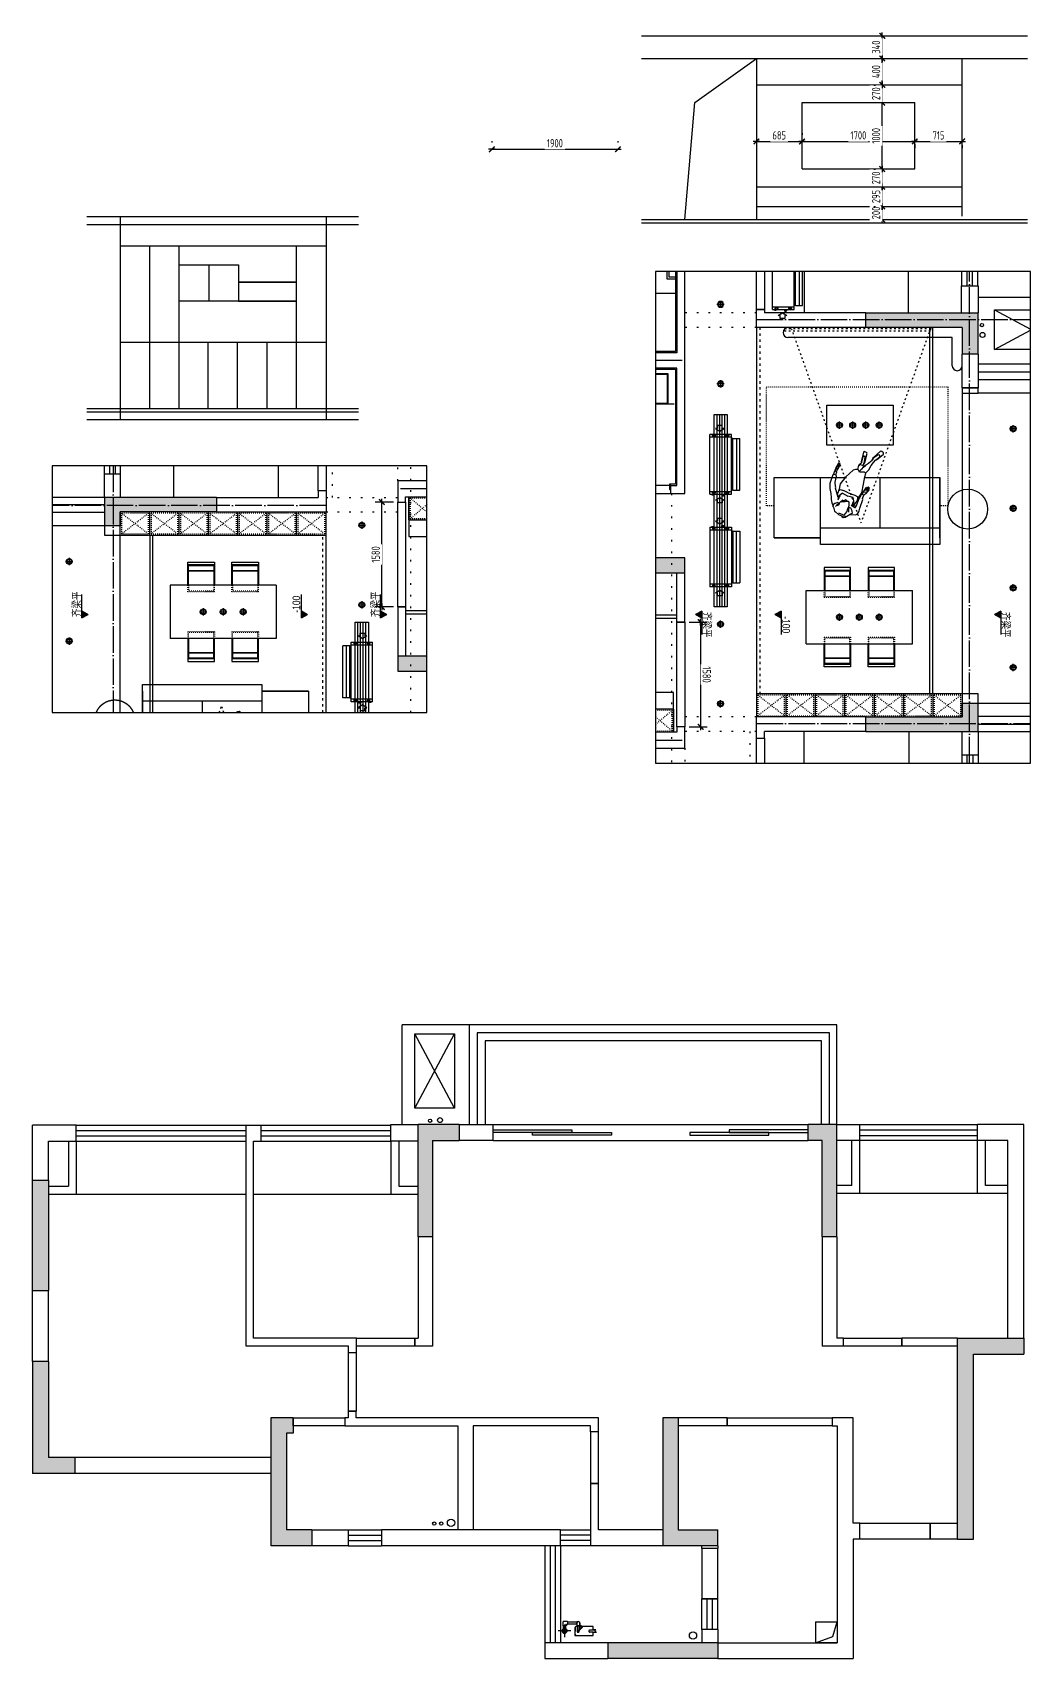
# Model space of a CAD drawing. Header units: inches. Extents: x -50945 to 250244, y -404780 to 18493.
# Drawn here: x 125007 to 140047, y -28350 to -3842 of the extents above; entities that cross this region are included whole.
import ezdxf
from ezdxf.enums import TextEntityAlignment as Align
from ezdxf.xclip import XClip

# ---------------------------------------------------------------- set-up
doc = ezdxf.new("R2010")
doc.units = ezdxf.units.IN
doc.header["$MEASUREMENT"] = 0
doc.header["$XCLIPFRAME"] = 2
for name, pattern in [('ACAD_ISO03W100', [30, 12, -18]), ('ACAD_ISO07W100', [3.5, 0.5, -3]), ('DOTE', [2.42, 2, -0.2, 0.02, -0.2]), ('iGo户型优化10', [30, 12, -18]), ('iGo户型优化15', [2, 1, -1]), ('iGo户型优化31', [0.35, 0.25, -0.1])]:
    doc.linetypes.add(name, pattern=pattern)
for name, color, linetype in [('AXIS', 1, 'Continuous'), ('AXIS_TEXT', 7, 'Continuous'), ('D-ARCHI', 250, 'Continuous'), ('EVH 立面填充', 8, 'Continuous'), ('IBS-003-建筑窗框', 3, 'Continuous'), ('IBS-050-建筑文字标注', 50, 'Continuous'), ('IBS-182-原建筑非承重墙', 150, 'Continuous'), ('IBS-200-原建筑承重墙柱', 200, 'Continuous'), ('IBS-22-原建筑梁体', 22, 'Continuous'), ('IBS-63-原建筑窗', 63, 'Continuous'), ('IDS-002-门', 60, 'Continuous'), ('IDS-030-造型完成面(看线)', 30, 'Continuous'), ('IDS-040-固定高家具', 40, 'Continuous'), ('IFF-31-卫浴洁具', 31, 'Continuous'), ('IFF-51-活动家具', 51, 'Continuous'), ('iGo户型优化', 7, 'Continuous'), ('IRC-022-天花设备', 22, 'Continuous'), ('IRC-2-天花灯具', 2, 'Continuous'), ('外标注', 50, 'Continuous')]:
    doc.layers.add(name, color=color, linetype=linetype)
for name, color, linetype, lineweight in [('墙体', 9, 'Continuous', 25), ('天棚材质标注', 2, 'Continuous', 5), ('门', 65, 'Continuous', 13)]:
    doc.layers.add(name, color=color, linetype=linetype, lineweight=lineweight)
doc.styles.add('-宋体', font='SimSun.ttf', dxfattribs={"width": 0.8})
doc.styles.add('_TCH_AXIS', font='COMPLEX', dxfattribs={"bigfont": 'GBCBIG'})
doc.styles.add('COMPLEX', font='COMPLEX')
doc.styles.add('HBA-DIMT', font='ARCHS.SHX', dxfattribs={"width": 0.8})
doc.dimstyles.new('HBA_40', dxfattribs={"dimscale": 50, "dimtxt": 2.5, "dimasz": 0.1, "dimexe": 2, "dimexo": 2.5, "dimgap": 0.6, "dimtad": 1, "dimdec": 0, "dimrnd": 5, "dimzin": 0, "dimtxsty": 'HBA-DIMT', "dimblk": 'HBA_DIMENSION_TICK', "dimblk1": 'HBA_DIMENSION_TICK', "dimblk2": 'HBA_DIMENSION_TICK', "dimcen": 0.125, "dimclrd": 44, "dimclre": 44, "dimclrt": 2, "dimadec": 0, "dimazin": 0, "dimtfac": 1, "dimtdec": 0, "dimtix": 1, "dimtmove": 1, "dimatfit": 3, "dimldrblk": 'HBA_Leader_Dot', "dimfxl": 0, "dimtvp": 1, "dimtfill": 1, "dimtolj": 1, "dimtzin": 0, "dimarcsym": 0})

msp = doc.modelspace()

# ---------------------------------------------------------------- blocks, each defined once
blk = doc.blocks.new('11')
at = {"layer": 'IBS-182-原建筑非承重墙'}
for p, q in [((140567, -1131), (140516, -1131)), ((140535, -1131), (140528, -1131)), ((140528, -1166), (140567, -1166)), ((140528, -1166), (140567, -1166)), ((140567, -1131), (140535, -1131)), ((140567, -1131), (140535, -1131)), ((140567, -1166), (140535, -1166)), ((140841, -1081), (140567, -1080)), ((140567, -1080), (140567, -1131)), ((140576, -1080), (140567, -1080)), ((140567, -1080), (140567, -1131)), ((140567, -1101), (140567, -1131)), ((140567, -1131), (140615, -1132)), ((140567, -1166), (140567, -1196)), ((140615, -1166), (140567, -1166)), ((140567, -1166), (140567, -1217)), ((140567, -1166), (140567, -1196)), ((140567, -1208), (140567, -1217)), ((140567, -1217), (140770, -1217)), ((140567, -1217), (140587, -1217)), ((140587, -1217), (140775, -1217)), ((140587, -1217), (140740, -1217)), ((140820, -1081), (140588, -1080)), ((140820, -1081), (140588, -1080)), ((140788, -1145), (140728, -1204)), ((140775, -1157), (140728, -1204)), ((140737, -1214), (140728, -1204)), ((140728, -1204), (140737, -1214)), ((140797, -1154), (140737, -1214)), ((140737, -1214), (140775, -1175)), ((140737, -1214), (140775, -1175)), ((140750, -1227), (140737, -1214)), ((140740, -1217), (140750, -1227)), ((140770, -1217), (140770, -1288)), ((140775, -1157), (140788, -1145)), ((140775, -1149), (140775, -1157)), ((140775, -1149), (140775, -1157)), ((140775, -1149), (140775, -1157)), ((140775, -1217), (140775, -1175)), ((140775, -1175), (140775, -1227)), ((140775, -1175), (140775, -1217)), ((140775, -1217), (140775, -1227)), ((140775, -1217), (140775, -1227)), ((140809, -1218), (140810, -1149)), ((140809, -1227), (140810, -1149)), ((140809, -1218), (140820, -1218)), ((140809, -1218), (140809, -1227)), ((140810, -1145), (140810, -1149)), ((140810, -1149), (140810, -1145)), ((140812, -1252), (140812, -1221)), ((140812, -1252), (140812, -1221)), ((140841, -1081), (140820, -1081)), ((140840, -1209), (140841, -1081)), ((140840, -1101), (140841, -1081)), ((140840, -1197), (140840, -1101)), ((140840, -1209), (140840, -1101)), ((140901, -1150), (141093, -1150)), ((140980, -1150), (140980, -1228)), ((140980, -1180), (140980, -1248)), ((140980, -1180), (140980, -1228)), ((140997, -1245), (140997, -1054)), ((141014, -1150), (141014, -1228)), ((141014, -1228), (141014, -1180)), ((141014, -1228), (141014, -1180)), ((140775, -1227), (140750, -1227)), ((140750, -1227), (140770, -1227)), ((140812, -1227), (140770, -1227)), ((140770, -1269), (140770, -1227)), ((140770, -1227), (140770, -1269)), ((140770, -1269), (140770, -1288)), ((140775, -1227), (140809, -1227)), ((140955, -1286), (140803, -1286)), ((140803, -1286), (140812, -1286)), ((140803, -1286), (140812, -1286)), ((140812, -1252), (140812, -1227)), ((140812, -1252), (140812, -1269)), ((140812, -1252), (140955, -1252)), ((140812, -1286), (140812, -1252)), ((140812, -1286), (140812, -1252)), ((140955, -1252), (140953, -1252)), ((140955, -1252), (140953, -1252)), ((140962, -1248), (140955, -1248)), ((140955, -1290), (140955, -1248)), ((140955, -1251), (140955, -1252)), ((140955, -1251), (140955, -1252)), ((140955, -1290), (140982, -1290)), ((140975, -1234), (140975, -1228)), ((140975, -1228), (140980, -1228)), ((140975, -1248), (140975, -1228)), ((140975, -1228), (141018, -1228)), ((140980, -1228), (140975, -1228)), ((140975, -1228), (140975, -1234)), ((140975, -1234), (140975, -1248)), ((140980, -1248), (140975, -1248)), ((140975, -1248), (140980, -1248)), ((140980, -1228), (141014, -1228)), ((140980, -1248), (140980, -1228)), ((140980, -1228), (141018, -1228)), ((140982, -1290), (141018, -1290)), ((141014, -1228), (141018, -1228)), ((141018, -1228), (141014, -1228)), ((141018, -1228), (141014, -1228)), ((141018, -1235), (141018, -1228)), ((141018, -1235), (141018, -1228)), ((141018, -1228), (141018, -1235)), ((141018, -1235), (141018, -1228)), ((141018, -1228), (141018, -1235)), ((141018, -1235), (141018, -1290))]:
    blk.add_line(p, q, dxfattribs=at)
blk.add_circle((140997, -1150), 34.9, dxfattribs=at)
for start, end in [(0, 180), (0, 180), (180, 240.5217), (180, 240.5217), (299.176, 0), (299.176, 0)]:
    blk.add_arc((140997, -1150), 34.9, start, end, dxfattribs=at)
for centre, major_axis, start_param, end_param in [((140553, -1149), (-17.5, -17.5), -1.141223, -0.024085), ((140540, -1140), (-6.72, -6.72), 4.378011, 6.612288), ((140531, -1157), (-6.72, -6.72), 1.236418, 3.470695), ((140588, -1101), (-14.5, 14.5), 5.495149, 7.065946), ((140587, -1196), (-14.5, 14.5), 0.78276, 2.353557), ((140615, -1149), (-12.1, -12.1), 0.78276, 3.924353), ((140793, -1149), (-12.1, 12.1), 3.924353, 7.065946), ((140793, -1149), (-4.6, -4.6), 1.568158, 4.709751), ((140820, -1101), (-14.5, -14.5), 2.353557, 3.924353), ((140820, -1197), (-14.5, -14.5), 0.78276, 2.353557), ((140997, -1150), (-12.1, 12.1), 4.709751, 10.992936), ((140791, -1269), (-15, 15), 0.78276, 2.986227), ((140791, -1269), (-15, 15), 2.986227, 3.924353), ((140962, -1234), (-9.66, 9.66), 2.353557, 3.924353)]:
    blk.add_ellipse(centre, major_axis=major_axis, ratio=1, start_param=start_param, end_param=end_param, dxfattribs=at)
at = {"layer": 'IBS-182-原建筑非承重墙', "extrusion": (0, 0, -1)}
for start_param, end_param in [(5.500425, 7.071221), (5.500425, 7.071221), (3.929629, 5.500425), (3.929629, 5.500425), (7.071221, 8.642018), (7.071221, 8.642018), (2.358832, 3.929629), (2.358832, 3.929629)]:
    blk.add_ellipse((140997, -1150), major_axis=(-12.1, 12.1), ratio=1, start_param=start_param, end_param=end_param, dxfattribs=at)
blk = doc.blocks.new('HBA_DIMENSION_TICK')
at = {"color": 0, "linetype": 'ByBlock'}
for p, q in [((-10, 0), (0, 0)), ((0, 0), (10, 0))]:
    blk.add_line(p, q, dxfattribs=at)
at = {"color": 50, "linetype": 'ByBlock'}
blk.add_solid([(-10, -7), (-7, -10), (7, 10), (10, 7)], dxfattribs=at)
blk = doc.blocks.new('*D214')
at = {"layer": 'Defpoints', "color": 0, "transparency": 16777216}
for p in [(135184, -19259), (135439, -19259), (135184, -22849)]:
    blk.add_point(p, dxfattribs=at)
at = {"layer": '外标注', "color": 44, "lineweight": -2, "transparency": 16777216}
for p, q in [((135409, -19259), (135619, -19259)), ((135439, -22840), (135439, -19268)), ((135409, -22849), (135619, -22849))]:
    blk.add_line(p, q, dxfattribs=at)
at = {"layer": '外标注', "color": 44, "lineweight": -2, "transparency": 16777216, "xscale": 9, "yscale": 9, "zscale": 9}
for p, rotation in [((135439, -19259), 90), ((135439, -22849), 270)]:
    blk.add_blockref('HBA_DIMENSION_TICK', p, dxfattribs=dict(at, rotation=rotation))
at = {"layer": '外标注', "color": 2, "transparency": 16777216, "insert": (135272, -21054), "char_height": 225, "attachment_point": 5, "rotation": 90, "style": 'HBA-DIMT', "bg_fill": 3, "box_fill_scale": 1.25, "bg_fill_color": 256, "bg_fill_true_color": 13158600, "bg_fill_transparency": 0}
blk.add_mtext('\\A1;3590', dxfattribs=at)
blk = doc.blocks.new('HBA_Leader_Dot')
at = {"color": 0, "linetype": 'ByBlock'}
blk.add_line((-5, 0), (-10, 0), dxfattribs=at)
at = {"color": 0, "linetype": 'ByBlock', "const_width": 5}
blk.add_lwpolyline([(-2.5, 0, 1), (2.5, 0, 1)], format="xyb", close=True, dxfattribs=at)
blk = doc.blocks.new('*D215')
at = {"layer": 'Defpoints', "color": 0, "transparency": 16777216}
for p in [(135184, -16449), (135439, -16449), (135184, -19259)]:
    blk.add_point(p, dxfattribs=at)
at = {"layer": '外标注', "color": 44, "lineweight": -2, "transparency": 16777216}
for p, q in [((135409, -16449), (135619, -16449)), ((135439, -19250), (135439, -16458)), ((135409, -19259), (135619, -19259))]:
    blk.add_line(p, q, dxfattribs=at)
at = {"layer": '外标注', "color": 44, "lineweight": -2, "transparency": 16777216, "xscale": 9, "yscale": 9, "zscale": 9}
for p, rotation in [((135439, -16449), 90), ((135439, -19259), 270)]:
    blk.add_blockref('HBA_DIMENSION_TICK', p, dxfattribs=dict(at, rotation=rotation))
at = {"layer": '外标注', "color": 2, "transparency": 16777216, "insert": (135272, -17854), "char_height": 225, "attachment_point": 5, "rotation": 90, "style": 'HBA-DIMT', "bg_fill": 3, "box_fill_scale": 1.25, "bg_fill_color": 256, "bg_fill_true_color": 13158600, "bg_fill_transparency": 0}
blk.add_mtext('\\A1;2810', dxfattribs=at)
blk = doc.blocks.new('*D216')
at = {"layer": 'Defpoints', "color": 0, "transparency": 16777216}
for p in [(135184, -15129), (135439, -15129), (135184, -16449)]:
    blk.add_point(p, dxfattribs=at)
at = {"layer": '外标注', "color": 44, "lineweight": -2, "transparency": 16777216}
for p, q in [((135409, -15129), (135619, -15129)), ((135439, -16440), (135439, -15138)), ((135409, -16449), (135619, -16449))]:
    blk.add_line(p, q, dxfattribs=at)
at = {"layer": '外标注', "color": 44, "lineweight": -2, "transparency": 16777216, "xscale": 9, "yscale": 9, "zscale": 9}
for p, rotation in [((135439, -15129), 90), ((135439, -16449), 270)]:
    blk.add_blockref('HBA_DIMENSION_TICK', p, dxfattribs=dict(at, rotation=rotation))
at = {"layer": '外标注', "color": 2, "transparency": 16777216, "insert": (135272, -15789), "char_height": 225, "attachment_point": 5, "rotation": 90, "style": 'HBA-DIMT', "bg_fill": 3, "box_fill_scale": 1.25, "bg_fill_color": 256, "bg_fill_true_color": 13158600, "bg_fill_transparency": 0}
blk.add_mtext('\\A1;1320', dxfattribs=at)
blk = doc.blocks.new('*D217')
at = {"layer": 'Defpoints', "color": 0, "transparency": 16777216}
for p in [(135184, -14439), (135439, -14439), (135184, -15129)]:
    blk.add_point(p, dxfattribs=at)
at = {"layer": '外标注', "color": 44, "lineweight": -2, "transparency": 16777216}
for p, q in [((135409, -14439), (135619, -14439)), ((135439, -15120), (135439, -14448)), ((135409, -15129), (135619, -15129))]:
    blk.add_line(p, q, dxfattribs=at)
at = {"layer": '外标注', "color": 44, "lineweight": -2, "transparency": 16777216, "xscale": 9, "yscale": 9, "zscale": 9}
for p, rotation in [((135439, -14439), 90), ((135439, -15129), 270)]:
    blk.add_blockref('HBA_DIMENSION_TICK', p, dxfattribs=dict(at, rotation=rotation))
at = {"layer": '外标注', "color": 2, "transparency": 16777216, "insert": (135272, -14784), "char_height": 225, "attachment_point": 5, "rotation": 90, "style": 'HBA-DIMT', "bg_fill": 3, "box_fill_scale": 1.25, "bg_fill_color": 256, "bg_fill_true_color": 13158600, "bg_fill_transparency": 0}
blk.add_mtext('\\A1;690', dxfattribs=at)
blk = doc.blocks.new('*D218')
at = {"layer": 'Defpoints', "color": 0, "transparency": 16777216}
for p in [(135184, -12759), (135439, -12759), (135184, -14439)]:
    blk.add_point(p, dxfattribs=at)
at = {"layer": '外标注', "color": 44, "lineweight": -2, "transparency": 16777216}
for p, q in [((135409, -12759), (135619, -12759)), ((135439, -14430), (135439, -12768)), ((135409, -14439), (135619, -14439))]:
    blk.add_line(p, q, dxfattribs=at)
at = {"layer": '外标注', "color": 44, "lineweight": -2, "transparency": 16777216, "xscale": 9, "yscale": 9, "zscale": 9}
for p, rotation in [((135439, -12759), 90), ((135439, -14439), 270)]:
    blk.add_blockref('HBA_DIMENSION_TICK', p, dxfattribs=dict(at, rotation=rotation))
at = {"layer": '外标注', "color": 2, "transparency": 16777216, "insert": (135272, -13599), "char_height": 225, "attachment_point": 5, "rotation": 90, "style": 'HBA-DIMT', "bg_fill": 3, "box_fill_scale": 1.25, "bg_fill_color": 256, "bg_fill_true_color": 13158600, "bg_fill_transparency": 0}
blk.add_mtext('\\A1;1680', dxfattribs=at)
blk = doc.blocks.new('*D219')
at = {"layer": 'Defpoints', "color": 0, "transparency": 16777216}
for p in [(135184, -10719), (135439, -10719), (135184, -12759)]:
    blk.add_point(p, dxfattribs=at)
at = {"layer": '外标注', "color": 44, "lineweight": -2, "transparency": 16777216}
for p, q in [((135409, -10719), (135619, -10719)), ((135439, -12750), (135439, -10728)), ((135409, -12759), (135619, -12759))]:
    blk.add_line(p, q, dxfattribs=at)
at = {"layer": '外标注', "color": 44, "lineweight": -2, "transparency": 16777216, "xscale": 9, "yscale": 9, "zscale": 9}
for p, rotation in [((135439, -10719), 90), ((135439, -12759), 270)]:
    blk.add_blockref('HBA_DIMENSION_TICK', p, dxfattribs=dict(at, rotation=rotation))
at = {"layer": '外标注', "color": 2, "transparency": 16777216, "insert": (135272, -11739), "char_height": 225, "attachment_point": 5, "rotation": 90, "style": 'HBA-DIMT', "bg_fill": 3, "box_fill_scale": 1.25, "bg_fill_color": 256, "bg_fill_true_color": 13158600, "bg_fill_transparency": 0}
blk.add_mtext('\\A1;2040', dxfattribs=at)
blk = doc.blocks.new('*D220')
at = {"layer": 'Defpoints', "color": 0, "transparency": 16777216}
for p in [(135184, -8909), (135439, -8909), (135184, -10719)]:
    blk.add_point(p, dxfattribs=at)
at = {"layer": '外标注', "color": 44, "lineweight": -2, "transparency": 16777216}
for p, q in [((135409, -8909), (135619, -8909)), ((135439, -10710), (135439, -8918)), ((135409, -10719), (135619, -10719))]:
    blk.add_line(p, q, dxfattribs=at)
at = {"layer": '外标注', "color": 44, "lineweight": -2, "transparency": 16777216, "xscale": 9, "yscale": 9, "zscale": 9}
for p, rotation in [((135439, -8909), 90), ((135439, -10719), 270)]:
    blk.add_blockref('HBA_DIMENSION_TICK', p, dxfattribs=dict(at, rotation=rotation))
at = {"layer": '外标注', "color": 2, "transparency": 16777216, "insert": (135272, -9814), "char_height": 225, "attachment_point": 5, "rotation": 90, "style": 'HBA-DIMT', "bg_fill": 3, "box_fill_scale": 1.25, "bg_fill_color": 256, "bg_fill_true_color": 13158600, "bg_fill_transparency": 0}
blk.add_mtext('\\A1;1810', dxfattribs=at)
blk = doc.blocks.new('*D221')
at = {"layer": 'Defpoints', "color": 0, "transparency": 16777216}
for p in [(135184, -8149), (135439, -8149), (135184, -8909)]:
    blk.add_point(p, dxfattribs=at)
at = {"layer": '外标注', "color": 44, "lineweight": -2, "transparency": 16777216}
for p, q in [((135409, -8149), (135619, -8149)), ((135439, -8900), (135439, -8158)), ((135409, -8909), (135619, -8909))]:
    blk.add_line(p, q, dxfattribs=at)
at = {"layer": '外标注', "color": 44, "lineweight": -2, "transparency": 16777216, "xscale": 9, "yscale": 9, "zscale": 9}
for p, rotation in [((135439, -8149), 90), ((135439, -8909), 270)]:
    blk.add_blockref('HBA_DIMENSION_TICK', p, dxfattribs=dict(at, rotation=rotation))
at = {"layer": '外标注', "color": 2, "transparency": 16777216, "insert": (135272, -8529), "char_height": 225, "attachment_point": 5, "rotation": 90, "style": 'HBA-DIMT', "bg_fill": 3, "box_fill_scale": 1.25, "bg_fill_color": 256, "bg_fill_true_color": 13158600, "bg_fill_transparency": 0}
blk.add_mtext('\\A1;760', dxfattribs=at)
blk = doc.blocks.new('*D222')
at = {"layer": 'Defpoints', "color": 0, "transparency": 16777216}
for p in [(135439, -8149), (135839, -8149), (135439, -22849)]:
    blk.add_point(p, dxfattribs=at)
at = {"layer": '外标注', "color": 44, "lineweight": -2, "transparency": 16777216}
for p, q in [((135664, -8149), (136019, -8149)), ((135839, -22840), (135839, -8158)), ((135664, -22849), (136019, -22849))]:
    blk.add_line(p, q, dxfattribs=at)
at = {"layer": '外标注', "color": 44, "lineweight": -2, "transparency": 16777216, "xscale": 9, "yscale": 9, "zscale": 9}
for p, rotation in [((135839, -8149), 90), ((135839, -22849), 270)]:
    blk.add_blockref('HBA_DIMENSION_TICK', p, dxfattribs=dict(at, rotation=rotation))
at = {"layer": '外标注', "color": 2, "transparency": 16777216, "insert": (135672, -15499), "char_height": 225, "attachment_point": 5, "rotation": 90, "style": 'HBA-DIMT', "bg_fill": 3, "box_fill_scale": 1.25, "bg_fill_color": 256, "bg_fill_true_color": 13158600, "bg_fill_transparency": 0}
blk.add_mtext('\\A1;14700', dxfattribs=at)
blk = doc.blocks.new('*D223')
at = {"layer": 'Defpoints', "color": 0, "transparency": 16777216}
for p in [(132220, -6729), (132220, -6970), (134019, -6970)]:
    blk.add_point(p, dxfattribs=at)
at = {"layer": '外标注', "color": 44, "lineweight": -2, "transparency": 16777216}
for p, q in [((132220, -6745), (132220, -6549)), ((134019, -6745), (134019, -6549)), ((134010, -6729), (132229, -6729))]:
    blk.add_line(p, q, dxfattribs=at)
at = {"layer": '外标注', "color": 44, "lineweight": -2, "transparency": 16777216, "xscale": 9, "yscale": 9, "zscale": 9, "rotation": 180}
blk.add_blockref('HBA_DIMENSION_TICK', (132220, -6729), dxfattribs=at)
at = {"layer": '外标注', "color": 44, "lineweight": -2, "transparency": 16777216, "xscale": 9, "yscale": 9, "zscale": 9}
blk.add_blockref('HBA_DIMENSION_TICK', (134019, -6729), dxfattribs=at)
at = {"layer": '外标注', "color": 2, "transparency": 16777216, "insert": (133119, -6562), "char_height": 225, "attachment_point": 5, "style": 'HBA-DIMT', "bg_fill": 3, "box_fill_scale": 1.25, "bg_fill_color": 256, "bg_fill_true_color": 13158600, "bg_fill_transparency": 0}
blk.add_mtext('\\A1;1800', dxfattribs=at)
blk = doc.blocks.new('*D224')
at = {"layer": 'Defpoints', "color": 0, "transparency": 16777216}
for p in [(129430, -6729), (129430, -6970), (132220, -6970)]:
    blk.add_point(p, dxfattribs=at)
at = {"layer": '外标注', "color": 44, "lineweight": -2, "transparency": 16777216}
for p, q in [((129430, -6745), (129430, -6549)), ((132220, -6745), (132220, -6549)), ((132211, -6729), (129439, -6729))]:
    blk.add_line(p, q, dxfattribs=at)
at = {"layer": '外标注', "color": 44, "lineweight": -2, "transparency": 16777216, "xscale": 9, "yscale": 9, "zscale": 9, "rotation": 180}
blk.add_blockref('HBA_DIMENSION_TICK', (129430, -6729), dxfattribs=at)
at = {"layer": '外标注', "color": 44, "lineweight": -2, "transparency": 16777216, "xscale": 9, "yscale": 9, "zscale": 9}
blk.add_blockref('HBA_DIMENSION_TICK', (132220, -6729), dxfattribs=at)
at = {"layer": '外标注', "color": 2, "transparency": 16777216, "insert": (130825, -6562), "char_height": 225, "attachment_point": 5, "style": 'HBA-DIMT', "bg_fill": 3, "box_fill_scale": 1.25, "bg_fill_color": 256, "bg_fill_true_color": 13158600, "bg_fill_transparency": 0}
blk.add_mtext('\\A1;2790', dxfattribs=at)
blk = doc.blocks.new('*D225')
at = {"layer": 'Defpoints', "color": 0, "transparency": 16777216}
for p in [(126210, -6729), (126210, -6970), (129430, -6970)]:
    blk.add_point(p, dxfattribs=at)
at = {"layer": '外标注', "color": 44, "lineweight": -2, "transparency": 16777216}
for p, q in [((126210, -6745), (126210, -6549)), ((129430, -6745), (129430, -6549)), ((129421, -6729), (126219, -6729))]:
    blk.add_line(p, q, dxfattribs=at)
at = {"layer": '外标注', "color": 44, "lineweight": -2, "transparency": 16777216, "xscale": 9, "yscale": 9, "zscale": 9, "rotation": 180}
blk.add_blockref('HBA_DIMENSION_TICK', (126210, -6729), dxfattribs=at)
at = {"layer": '外标注', "color": 44, "lineweight": -2, "transparency": 16777216, "xscale": 9, "yscale": 9, "zscale": 9}
blk.add_blockref('HBA_DIMENSION_TICK', (129430, -6729), dxfattribs=at)
at = {"layer": '外标注', "color": 2, "transparency": 16777216, "insert": (127820, -6562), "char_height": 225, "attachment_point": 5, "style": 'HBA-DIMT', "bg_fill": 3, "box_fill_scale": 1.25, "bg_fill_color": 256, "bg_fill_true_color": 13158600, "bg_fill_transparency": 0}
blk.add_mtext('\\A1;3220', dxfattribs=at)
blk = doc.blocks.new('*D226')
at = {"layer": 'Defpoints', "color": 0, "transparency": 16777216}
for p in [(124710, -6729), (124710, -6970), (126210, -6970)]:
    blk.add_point(p, dxfattribs=at)
at = {"layer": '外标注', "color": 44, "lineweight": -2, "transparency": 16777216}
for p, q in [((124710, -6745), (124710, -6549)), ((126210, -6745), (126210, -6549)), ((126201, -6729), (124719, -6729))]:
    blk.add_line(p, q, dxfattribs=at)
at = {"layer": '外标注', "color": 44, "lineweight": -2, "transparency": 16777216, "xscale": 9, "yscale": 9, "zscale": 9, "rotation": 180}
blk.add_blockref('HBA_DIMENSION_TICK', (124710, -6729), dxfattribs=at)
at = {"layer": '外标注', "color": 44, "lineweight": -2, "transparency": 16777216, "xscale": 9, "yscale": 9, "zscale": 9}
blk.add_blockref('HBA_DIMENSION_TICK', (126210, -6729), dxfattribs=at)
at = {"layer": '外标注', "color": 2, "transparency": 16777216, "insert": (125460, -6562), "char_height": 225, "attachment_point": 5, "style": 'HBA-DIMT', "bg_fill": 3, "box_fill_scale": 1.25, "bg_fill_color": 256, "bg_fill_true_color": 13158600, "bg_fill_transparency": 0}
blk.add_mtext('\\A1;1500', dxfattribs=at)
blk = doc.blocks.new('*D227')
at = {"layer": 'Defpoints', "color": 0, "transparency": 16777216}
for p in [(124710, -6329), (124710, -6729), (134019, -6729)]:
    blk.add_point(p, dxfattribs=at)
at = {"layer": '外标注', "color": 44, "lineweight": -2, "transparency": 16777216}
for p, q in [((124710, -6504), (124710, -6149)), ((134010, -6329), (124719, -6329)), ((134019, -6504), (134019, -6149))]:
    blk.add_line(p, q, dxfattribs=at)
at = {"layer": '外标注', "color": 44, "lineweight": -2, "transparency": 16777216, "xscale": 9, "yscale": 9, "zscale": 9, "rotation": 180}
blk.add_blockref('HBA_DIMENSION_TICK', (124710, -6329), dxfattribs=at)
at = {"layer": '外标注', "color": 44, "lineweight": -2, "transparency": 16777216, "xscale": 9, "yscale": 9, "zscale": 9}
blk.add_blockref('HBA_DIMENSION_TICK', (134019, -6329), dxfattribs=at)
at = {"layer": '外标注', "color": 2, "transparency": 16777216, "insert": (129364, -6162), "char_height": 225, "attachment_point": 5, "style": 'HBA-DIMT', "bg_fill": 3, "box_fill_scale": 1.25, "bg_fill_color": 256, "bg_fill_true_color": 13158600, "bg_fill_transparency": 0}
blk.add_mtext('\\A1;9310', dxfattribs=at)
blk = doc.blocks.new('*D228')
at = {"layer": 'Defpoints', "color": 0, "transparency": 16777216}
for p in [(123290, -19639), (123515, -19639), (123515, -22849)]:
    blk.add_point(p, dxfattribs=at)
at = {"layer": '外标注', "color": 44, "lineweight": -2, "transparency": 16777216}
for p, q in [((123290, -19639), (123110, -19639)), ((123290, -22840), (123290, -19648)), ((123290, -22849), (123110, -22849))]:
    blk.add_line(p, q, dxfattribs=at)
at = {"layer": '外标注', "color": 44, "lineweight": -2, "transparency": 16777216, "xscale": 9, "yscale": 9, "zscale": 9}
for p, rotation in [((123290, -19639), 90), ((123290, -22849), 270)]:
    blk.add_blockref('HBA_DIMENSION_TICK', p, dxfattribs=dict(at, rotation=rotation))
at = {"layer": '外标注', "color": 2, "transparency": 16777216, "insert": (123124, -21244), "char_height": 225, "attachment_point": 5, "rotation": 90, "style": 'HBA-DIMT', "bg_fill": 3, "box_fill_scale": 1.25, "bg_fill_color": 256, "bg_fill_true_color": 13158600, "bg_fill_transparency": 0}
blk.add_mtext('\\A1;3210', dxfattribs=at)
blk = doc.blocks.new('*D229')
at = {"layer": 'Defpoints', "color": 0, "transparency": 16777216}
for p in [(123290, -17059), (123515, -17059), (123515, -19639)]:
    blk.add_point(p, dxfattribs=at)
at = {"layer": '外标注', "color": 44, "lineweight": -2, "transparency": 16777216}
for p, q in [((123290, -17059), (123110, -17059)), ((123290, -19630), (123290, -17068)), ((123290, -19639), (123110, -19639))]:
    blk.add_line(p, q, dxfattribs=at)
at = {"layer": '外标注', "color": 44, "lineweight": -2, "transparency": 16777216, "xscale": 9, "yscale": 9, "zscale": 9}
for p, rotation in [((123290, -17059), 90), ((123290, -19639), 270)]:
    blk.add_blockref('HBA_DIMENSION_TICK', p, dxfattribs=dict(at, rotation=rotation))
at = {"layer": '外标注', "color": 2, "transparency": 16777216, "insert": (123124, -18349), "char_height": 225, "attachment_point": 5, "rotation": 90, "style": 'HBA-DIMT', "bg_fill": 3, "box_fill_scale": 1.25, "bg_fill_color": 256, "bg_fill_true_color": 13158600, "bg_fill_transparency": 0}
blk.add_mtext('\\A1;2580', dxfattribs=at)
blk = doc.blocks.new('*D230')
at = {"layer": 'Defpoints', "color": 0, "transparency": 16777216}
for p in [(123290, -10969), (123515, -10969), (123515, -17059)]:
    blk.add_point(p, dxfattribs=at)
at = {"layer": '外标注', "color": 44, "lineweight": -2, "transparency": 16777216}
for p, q in [((123290, -10969), (123110, -10969)), ((123290, -17050), (123290, -10978)), ((123290, -17059), (123110, -17059))]:
    blk.add_line(p, q, dxfattribs=at)
at = {"layer": '外标注', "color": 44, "lineweight": -2, "transparency": 16777216, "xscale": 9, "yscale": 9, "zscale": 9}
for p, rotation in [((123290, -10969), 90), ((123290, -17059), 270)]:
    blk.add_blockref('HBA_DIMENSION_TICK', p, dxfattribs=dict(at, rotation=rotation))
at = {"layer": '外标注', "color": 2, "transparency": 16777216, "insert": (123124, -14014), "char_height": 225, "attachment_point": 5, "rotation": 90, "style": 'HBA-DIMT', "bg_fill": 3, "box_fill_scale": 1.25, "bg_fill_color": 256, "bg_fill_true_color": 13158600, "bg_fill_transparency": 0}
blk.add_mtext('\\A1;6090', dxfattribs=at)
blk = doc.blocks.new('*D231')
at = {"layer": 'Defpoints', "color": 0, "transparency": 16777216}
for p in [(123290, -8149), (123515, -8149), (123515, -10969)]:
    blk.add_point(p, dxfattribs=at)
at = {"layer": '外标注', "color": 44, "lineweight": -2, "transparency": 16777216}
for p, q in [((123290, -8149), (123110, -8149)), ((123290, -10960), (123290, -8158)), ((123290, -10969), (123110, -10969))]:
    blk.add_line(p, q, dxfattribs=at)
at = {"layer": '外标注', "color": 44, "lineweight": -2, "transparency": 16777216, "xscale": 9, "yscale": 9, "zscale": 9}
for p, rotation in [((123290, -8149), 90), ((123290, -10969), 270)]:
    blk.add_blockref('HBA_DIMENSION_TICK', p, dxfattribs=dict(at, rotation=rotation))
at = {"layer": '外标注', "color": 2, "transparency": 16777216, "insert": (123124, -9559), "char_height": 225, "attachment_point": 5, "rotation": 90, "style": 'HBA-DIMT', "bg_fill": 3, "box_fill_scale": 1.25, "bg_fill_color": 256, "bg_fill_true_color": 13158600, "bg_fill_transparency": 0}
blk.add_mtext('\\A1;2820', dxfattribs=at)
blk = doc.blocks.new('*D232')
at = {"layer": 'Defpoints', "color": 0, "transparency": 16777216}
for p in [(122890, -8149), (123290, -8149), (123290, -22849)]:
    blk.add_point(p, dxfattribs=at)
at = {"layer": '外标注', "color": 44, "lineweight": -2, "transparency": 16777216}
for p, q in [((123065, -8149), (122710, -8149)), ((122890, -22840), (122890, -8158)), ((123065, -22849), (122710, -22849))]:
    blk.add_line(p, q, dxfattribs=at)
at = {"layer": '外标注', "color": 44, "lineweight": -2, "transparency": 16777216, "xscale": 9, "yscale": 9, "zscale": 9}
for p, rotation in [((122890, -8149), 90), ((122890, -22849), 270)]:
    blk.add_blockref('HBA_DIMENSION_TICK', p, dxfattribs=dict(at, rotation=rotation))
at = {"layer": '外标注', "color": 2, "transparency": 16777216, "insert": (122724, -15499), "char_height": 225, "attachment_point": 5, "rotation": 90, "style": 'HBA-DIMT', "bg_fill": 3, "box_fill_scale": 1.25, "bg_fill_color": 256, "bg_fill_true_color": 13158600, "bg_fill_transparency": 0}
blk.add_mtext('\\A1;14700', dxfattribs=at)
blk = doc.blocks.new('*D233')
at = {"layer": 'Defpoints', "color": 0, "transparency": 16777216}
for p in [(132320, -24067), (134019, -24067), (132320, -24269)]:
    blk.add_point(p, dxfattribs=at)
at = {"layer": '外标注', "color": 44, "lineweight": -2, "transparency": 16777216}
for p, q in [((132320, -24269), (132320, -24449)), ((134010, -24269), (132329, -24269)), ((134019, -24269), (134019, -24449))]:
    blk.add_line(p, q, dxfattribs=at)
at = {"layer": '外标注', "color": 44, "lineweight": -2, "transparency": 16777216, "xscale": 9, "yscale": 9, "zscale": 9, "rotation": 180}
blk.add_blockref('HBA_DIMENSION_TICK', (132320, -24269), dxfattribs=at)
at = {"layer": '外标注', "color": 44, "lineweight": -2, "transparency": 16777216, "xscale": 9, "yscale": 9, "zscale": 9}
blk.add_blockref('HBA_DIMENSION_TICK', (134019, -24269), dxfattribs=at)
at = {"layer": '外标注', "color": 2, "transparency": 16777216, "insert": (133169, -24102), "char_height": 225, "attachment_point": 5, "style": 'HBA-DIMT', "bg_fill": 3, "box_fill_scale": 1.25, "bg_fill_color": 256, "bg_fill_true_color": 13158600, "bg_fill_transparency": 0}
blk.add_mtext('\\A1;1700', dxfattribs=at)
blk = doc.blocks.new('*D234')
at = {"layer": 'Defpoints', "color": 0, "transparency": 16777216}
for p in [(131230, -24067), (132320, -24067), (131230, -24269)]:
    blk.add_point(p, dxfattribs=at)
at = {"layer": '外标注', "color": 44, "lineweight": -2, "transparency": 16777216}
for p, q in [((131230, -24269), (131230, -24449)), ((132311, -24269), (131239, -24269)), ((132320, -24269), (132320, -24449))]:
    blk.add_line(p, q, dxfattribs=at)
at = {"layer": '外标注', "color": 44, "lineweight": -2, "transparency": 16777216, "xscale": 9, "yscale": 9, "zscale": 9, "rotation": 180}
blk.add_blockref('HBA_DIMENSION_TICK', (131230, -24269), dxfattribs=at)
at = {"layer": '外标注', "color": 44, "lineweight": -2, "transparency": 16777216, "xscale": 9, "yscale": 9, "zscale": 9}
blk.add_blockref('HBA_DIMENSION_TICK', (132320, -24269), dxfattribs=at)
at = {"layer": '外标注', "color": 2, "transparency": 16777216, "insert": (131775, -24102), "char_height": 225, "attachment_point": 5, "style": 'HBA-DIMT', "bg_fill": 3, "box_fill_scale": 1.25, "bg_fill_color": 256, "bg_fill_true_color": 13158600, "bg_fill_transparency": 0}
blk.add_mtext('\\A1;1090', dxfattribs=at)
blk = doc.blocks.new('*D235')
at = {"layer": 'Defpoints', "color": 0, "transparency": 16777216}
for p in [(126220, -24067), (131230, -24067), (126220, -24269)]:
    blk.add_point(p, dxfattribs=at)
at = {"layer": '外标注', "color": 44, "lineweight": -2, "transparency": 16777216}
for p, q in [((126220, -24269), (126220, -24449)), ((131221, -24269), (126229, -24269)), ((131230, -24269), (131230, -24449))]:
    blk.add_line(p, q, dxfattribs=at)
at = {"layer": '外标注', "color": 44, "lineweight": -2, "transparency": 16777216, "xscale": 9, "yscale": 9, "zscale": 9, "rotation": 180}
blk.add_blockref('HBA_DIMENSION_TICK', (126220, -24269), dxfattribs=at)
at = {"layer": '外标注', "color": 44, "lineweight": -2, "transparency": 16777216, "xscale": 9, "yscale": 9, "zscale": 9}
blk.add_blockref('HBA_DIMENSION_TICK', (131230, -24269), dxfattribs=at)
at = {"layer": '外标注', "color": 2, "transparency": 16777216, "insert": (128725, -24102), "char_height": 225, "attachment_point": 5, "style": 'HBA-DIMT', "bg_fill": 3, "box_fill_scale": 1.25, "bg_fill_color": 256, "bg_fill_true_color": 13158600, "bg_fill_transparency": 0}
blk.add_mtext('\\A1;5010', dxfattribs=at)
blk = doc.blocks.new('*D236')
at = {"layer": 'Defpoints', "color": 0, "transparency": 16777216}
for p in [(124710, -24067), (126220, -24067), (124710, -24269)]:
    blk.add_point(p, dxfattribs=at)
at = {"layer": '外标注', "color": 44, "lineweight": -2, "transparency": 16777216}
for p, q in [((124710, -24269), (124710, -24449)), ((126211, -24269), (124719, -24269)), ((126220, -24269), (126220, -24449))]:
    blk.add_line(p, q, dxfattribs=at)
at = {"layer": '外标注', "color": 44, "lineweight": -2, "transparency": 16777216, "xscale": 9, "yscale": 9, "zscale": 9, "rotation": 180}
blk.add_blockref('HBA_DIMENSION_TICK', (124710, -24269), dxfattribs=at)
at = {"layer": '外标注', "color": 44, "lineweight": -2, "transparency": 16777216, "xscale": 9, "yscale": 9, "zscale": 9}
blk.add_blockref('HBA_DIMENSION_TICK', (126220, -24269), dxfattribs=at)
at = {"layer": '外标注', "color": 2, "transparency": 16777216, "insert": (125465, -24102), "char_height": 225, "attachment_point": 5, "style": 'HBA-DIMT', "bg_fill": 3, "box_fill_scale": 1.25, "bg_fill_color": 256, "bg_fill_true_color": 13158600, "bg_fill_transparency": 0}
blk.add_mtext('\\A1;1510', dxfattribs=at)
blk = doc.blocks.new('*D237')
at = {"layer": 'Defpoints', "color": 0, "transparency": 16777216}
for p in [(124710, -24269), (134019, -24269), (124710, -24669)]:
    blk.add_point(p, dxfattribs=at)
at = {"layer": '外标注', "color": 44, "lineweight": -2, "transparency": 16777216}
for p, q in [((124710, -24494), (124710, -24849)), ((134019, -24494), (134019, -24849)), ((134010, -24669), (124719, -24669))]:
    blk.add_line(p, q, dxfattribs=at)
at = {"layer": '外标注', "color": 44, "lineweight": -2, "transparency": 16777216, "xscale": 9, "yscale": 9, "zscale": 9, "rotation": 180}
blk.add_blockref('HBA_DIMENSION_TICK', (124710, -24669), dxfattribs=at)
at = {"layer": '外标注', "color": 44, "lineweight": -2, "transparency": 16777216, "xscale": 9, "yscale": 9, "zscale": 9}
blk.add_blockref('HBA_DIMENSION_TICK', (134019, -24669), dxfattribs=at)
at = {"layer": '外标注', "color": 2, "transparency": 16777216, "insert": (129364, -24502), "char_height": 225, "attachment_point": 5, "style": 'HBA-DIMT', "bg_fill": 3, "box_fill_scale": 1.25, "bg_fill_color": 256, "bg_fill_true_color": 13158600, "bg_fill_transparency": 0}
blk.add_mtext('\\A1;9310', dxfattribs=at)
blk = doc.blocks.new('_AXISO')
blk.add_circle((0, 0), 0.5)
at = {"layer": 'AXIS_TEXT', "style": 'COMPLEX', "width": 1.041667}
blk.add_attdef('A', text='', height=0.56, dxfattribs=at).set_placement((-0.25, -0.28), (0.25, -0.28), align=Align.FIT)
blk = doc.blocks.new('hrh4')
at = {"layer": 'IFF-51-活动家具'}
for p, q in [((78923, -27388), (78923, -28888)), ((78993, -27388), (78993, -28108)), ((78963, -28138), (78923, -28138)), ((78923, -28138), (78963, -28138)), ((78993, -28168), (78993, -28888)), ((78963, -28888), (78923, -28888))]:
    blk.add_line(p, q, dxfattribs=at)
at = {"layer": 'IFF-51-活动家具', "color": 7}
blk.add_line((78993, -27388), (78923, -27388), dxfattribs=at)
at = {"layer": 'IFF-51-活动家具', "color": 250}
for p, q in [((80034, -27388), (80034, -28888)), ((80058, -27388), (80058, -28888)), ((80082, -27388), (80082, -28888)), ((80147, -27388), (80147, -28888)), ((80213, -27388), (80213, -28888)), ((80279, -27388), (80279, -28888)), ((80320, -27388), (80320, -28888)), ((80344, -27388), (80344, -28888)), ((80398, -27388), (80398, -28888)), ((80434, -27388), (80434, -28888)), ((80469, -27388), (80469, -28888)), ((80553, -27388), (80553, -28888)), ((80595, -27388), (80595, -28888)), ((80624, -27388), (80624, -28888)), ((80660, -27388), (80660, -28888)), ((80702, -27388), (80702, -28888))]:
    blk.add_line(p, q, dxfattribs=at)
at = {"layer": 'IFF-51-活动家具'}
for points in [[(78923, -26838), (78923, -27338), (79423, -27338), (79423, -26838)], [(81023, -27388), (81023, -28888), (78993, -28888), (78993, -27388)]]:
    blk.add_lwpolyline(points, close=True, dxfattribs=at)
at = {"layer": 'IFF-51-活动家具', "color": 251, "linetype": 'iGo户型优化10', "ltscale": 2}
for points in [[(79131, -27546), (79131, -28078), (79492, -28078), (79492, -27546)], [(79131, -28731), (79131, -28199), (79492, -28199), (79492, -28731)]]:
    blk.add_lwpolyline(points, close=True, dxfattribs=at)
blk.add_circle((79173, -27083), 200, dxfattribs=at)
at = {"layer": 'IFF-51-活动家具'}
for centre, start, end in [((78963, -28108), 270, 0), ((78963, -28168), 0, 90), ((78963, -28858), 270, 0)]:
    blk.add_arc(centre, 30, start, end, dxfattribs=at)
blk = doc.blocks.new('A$C4f8d1d60')
at = {"color": 8}
for p, q in [((49, 294, 0), (31, 294, 0)), ((31, 294, 0), (31, 239, 0)), ((49, 239, 0), (49, 294, 0)), ((49, 294, 0), (49, 294, 0)), ((4, 244, 0), (0, 244, 0)), ((0, 182, 0), (0, 244, 0)), ((4, 182, 0), (0, 182, 0)), ((0, 112, 0), (0, 182, 0)), ((4, 159, 0), (0, 159, 0)), ((0, 159, 0), (0, 134, 0)), ((4, 134, 0), (0, 134, 0)), ((4, 112, 0), (0, 112, 0)), ((0, 112, 0), (0, 50, 0)), ((4, 50, 0), (0, 50, 0)), ((4, 182, 0), (4, 244, 0)), ((4, 230, 0), (20, 230, 0)), ((4, 195, 0), (20, 195, 0)), ((4, 134, 0), (4, 159, 0)), ((15, 154, 0), (4, 154, 0)), ((15, 139, 0), (4, 139, 0)), ((4, 112, 0), (4, 50, 0)), ((4, 98, 0), (20, 98, 0)), ((4, 63, 0), (20, 63, 0)), ((20, 195, 0), (20, 230, 0)), ((24, 220, 0), (20, 220, 0)), ((24, 206, 0), (20, 206, 0)), ((20, 98, 0), (20, 63, 0)), ((24, 88, 0), (20, 88, 0)), ((24, 74, 0), (20, 74, 0)), ((24, 206, 0), (24, 220, 0)), ((36, 217, 0), (24, 217, 0)), ((44, 209, 0), (24, 209, 0)), ((24, 88, 0), (24, 74, 0)), ((44, 85, 0), (24, 85, 0)), ((36, 77, 0), (24, 77, 0)), ((31, 239, 0), (49, 239, 0)), ((31, 164, 0), (31, 159, 0)), ((31, 159, 0), (36, 159, 0)), ((31, 134, 0), (31, 129, 0)), ((31, 134, 0), (36, 134, 0)), ((31, 0, 0), (31, 55, 0)), ((31, 55, 0), (49, 55, 0)), ((49, 0, 0), (31, 0, 0)), ((36, 217, 0), (36, 239, 0)), ((36, 77, 0), (36, 55, 0)), ((41, 178, 0), (51, 178, 0)), ((41, 118, 0), (51, 118, 0)), ((44, 209, 0), (44, 239, 0)), ((44, 85, 0), (44, 55, 0)), ((49, 55, 0), (49, 0, 0)), ((49, 0, 0), (49, 0, 0)), ((51, 118, 0), (51, 178, 0))]:
    blk.add_line(p, q, dxfattribs=at)
at = {"color": 8, "linetype": 'ACAD_ISO03W100'}
for centre, radius in [((469, 127, 0), 120), ((469, 127, 0), 118), ((357, 127, 0), 3), ((361, 156, 0), 3), ((361, 98, 0), 3), ((367, 133, 0), 3), ((369, 107, 0), 3), ((372, 183, 0), 3), ((372, 159, 0), 3), ((372, 71, 0), 3), ((377, 127, 0), 3), ((377, 81, 0), 3), ((380, 151, 0), 3), ((380, 103, 0), 3), ((384, 183, 0), 3), ((387, 117, 0), 3), ((388, 140, 0), 3), ((389, 173, 0), 3), ((389, 81, 0), 3), ((390, 206, 0), 3), ((390, 48, 0), 3), ((392, 59, 0), 3), ((394, 94, 0), 3), ((395, 162, 0), 3), ((397, 127, 0), 3), ((400, 149, 0), 3), ((400, 105, 0), 3), ((401, 203, 0), 3), ((404, 192, 0), 3), ((404, 62, 0), 3), ((406, 74, 0), 3), ((408, 182, 0), 3), ((408, 136, 0), 3), ((409, 112, 0), 3), ((411, 169, 0), 3), ((411, 84, 0), 3), ((412, 42, 0), 3), ((413, 224, 0), 3), ((413, 30, 0), 3), ((416, 159, 0), 3), ((417, 127, 0), 3), ((419, 90, 0), 3), ((422, 149, 0), 3), ((422, 104, 0), 3), ((423, 206, 0), 3), ((423, 59, 0), 3), ((423, 47, 0), 3), ((424, 218, 0), 3), ((426, 197, 0), 3), ((427, 185, 0), 3), ((427, 69, 0), 3), ((432, 177, 0), 3), ((436, 167, 0), 3), ((436, 86, 0), 3), ((436, 30, 0), 3), ((437, 127, 0), 3), ((437, 74, 0), 3), ((440, 235, 0), 3), ((440, 19, 0), 3), ((443, 146, 0), 3), ((443, 108, 0), 3), ((444, 49, 0), 3), ((445, 216, 0), 3), ((445, 38, 0), 3), ((447, 206, 0), 3), ((447, 195, 0), 3), ((447, 58, 0), 3), ((448, 134, 0), 3), ((449, 227, 0), 3), ((450, 115, 0), 3), ((454, 187, 0), 3), ((457, 177, 0), 3), ((457, 127, 0), 3), ((457, 76, 0), 3), ((459, 157, 0), 3), ((459, 96, 0), 3), ((459, 65, 0), 3), ((462, 148, 0), 3), ((462, 25, 0), 3), ((466, 105, 0), 3), ((469, 127, 0), 5), ((467, 45, 0), 3), ((469, 239, 0), 3), ((469, 219, 0), 3), ((469, 199, 0), 3), ((469, 55, 0), 3), ((469, 35, 0), 3), ((469, 15, 0), 3), ((471, 209, 0), 3), ((475, 229, 0), 3), ((475, 137, 0), 3), ((475, 116, 0), 3), ((478, 188, 0), 3), ((479, 157, 0), 3), ((479, 96, 0), 3), ((480, 177, 0), 3), ((480, 76, 0), 3), ((481, 145, 0), 3), ((484, 111, 0), 3), ((484, 67, 0), 3), ((489, 27, 0), 3), ((490, 48, 0), 3), ((491, 195, 0), 3), ((491, 129, 0), 3), ((491, 58, 0), 3), ((493, 216, 0), 3), ((493, 38, 0), 3), ((494, 205, 0), 3), ((495, 146, 0), 3), ((495, 108, 0), 3), ((498, 235, 0), 3), ((498, 19, 0), 3), ((501, 223, 0), 3), ((501, 180, 0), 3), ((501, 167, 0), 3), ((501, 127, 0), 3), ((501, 86, 0), 3), ((506, 77, 0), 3), ((511, 185, 0), 3), ((511, 69, 0), 3), ((512, 57, 0), 3), ((514, 35, 0), 3), ((515, 206, 0), 3), ((515, 195, 0), 3), ((515, 47, 0), 3), ((516, 149, 0), 3), ((516, 104, 0), 3), ((519, 163, 0), 3), ((521, 127, 0), 3), ((522, 95, 0), 3), ((525, 224, 0), 3), ((525, 212, 0), 3), ((525, 30, 0), 3), ((527, 169, 0), 3), ((527, 84, 0), 3), ((529, 141, 0), 3), ((530, 117, 0), 3), ((530, 72, 0), 3), ((532, 179, 0), 3), ((534, 192, 0), 3), ((534, 62, 0), 3), ((536, 50, 0), 3), ((537, 149, 0), 3), ((537, 105, 0), 3), ((541, 127, 0), 3), ((543, 91, 0), 3), ((544, 159, 0), 3), ((545, 194, 0), 3), ((548, 206, 0), 3), ((548, 48, 0), 3), ((549, 173, 0), 3), ((549, 81, 0), 3), ((550, 137, 0), 3), ((550, 113, 0), 3), ((554, 70, 0), 3), ((558, 151, 0), 3), ((558, 103, 0), 3), ((560, 172, 0), 3), ((561, 127, 0), 3), ((565, 94, 0), 3), ((566, 183, 0), 3), ((566, 71, 0), 3), ((569, 147, 0), 3), ((571, 120, 0), 3), ((577, 156, 0), 3), ((577, 98, 0), 3), ((581, 127, 0), 3)]:
    blk.add_circle(centre, radius, dxfattribs=at)
at = {"color": 8}
blk.add_circle((31, 147, 0), 9.39, dxfattribs=at)
for centre, radius, start, end in [((31, 147, 0), 17.5, 89.9939, 154.6169), ((31, 147, 0), 17.5, 205.3708, 269.9939), ((31, 147, 0), 12.5, 89.9939, 269.9939), ((75, 159, 0), 38.6, 151.0182, 179.603), ((64, 133, 0), 27.5, 176.8326, 212.9544)]:
    blk.add_arc(centre, radius, start, end, dxfattribs=at)
blk = doc.blocks.new('rtger')
at = {"layer": 'IFF-31-卫浴洁具', "ltscale": 0.02}
for p in [(64161, 9478), (64161, 9151)]:
    blk.add_line(p, (64161, 9315), dxfattribs=at)
for radius in [29.6, 16.1]:
    blk.add_circle((64065, 9315), radius, dxfattribs=at)
for centre, radius, start, end in [((64006, 6944), 2577, 87.4001, 97.1336), ((63964, 5198), 4312, 87.5288, 93.6994), ((63693, 8401), 1100, 81.703, 90.3481), ((63840, 9431), 60, 5.3921, 79.5299), ((62528, 9307), 1378, 0.3409, 5.3921), ((62528, 9323), 1378, 354.6079, 359.6591), ((63943, 9487), 24.1, 108.0596, 207.7967), ((63387, 9339), 552, 357.5425, 14.3815), ((63387, 9291), 552, 345.6185, 2.4575), ((63959, 9491), 18.8, 84.0685, 197.6407), ((63368, 9339), 592, 357.7467, 14.3815), ((63368, 9291), 592, 345.6185, 2.2533), ((63968, 9493), 18.2, 113.5276, 196.6187), ((63368, 9339), 602, 357.7467, 14.3815), ((63368, 9291), 602, 345.6185, 2.2533), ((64121, 9478), 40, 0, 87.4001), ((63693, 10228), 1100, 269.6519, 278.297), ((64006, 11686), 2577, 262.8664, 272.5999), ((63964, 13431), 4312, 266.3006, 272.4712), ((63840, 9199), 60, 280.4701, 354.6079), ((63943, 9143), 24.1, 152.2033, 251.9404), ((63959, 9138), 18.8, 162.3593, 275.9315), ((63968, 9136), 18.2, 163.3813, 246.4724), ((64121, 9151), 40, 272.5999, 0)]:
    blk.add_arc(centre, radius, start, end, dxfattribs=at)
blk.add_ellipse((63720, 9315), major_axis=(289, 0), ratio=0.648116, start_param=1.570796, end_param=4.592942, dxfattribs=at)
blk = doc.blocks.new('抖音iGo户型优化-0715')
at = {"layer": 'IFF-31-卫浴洁具'}
for points in [[(13559, -200880), (13529, -200880), (13529, -200630), (13559, -200630)], [(13659, -200640), (13609, -200640), (13609, -200630), (13659, -200630)], [(13649, -200640), (13619, -200640), (13619, -200670), (13649, -200670)], [(13689, -200681), (13619, -200681), (13619, -200671), (13689, -200671)]]:
    blk.add_lwpolyline(points, close=True, dxfattribs=at)
blk.add_lwpolyline([(13559, -200730), (13769, -200730), (13769, -201180), (13319, -201180), (13319, -200730), (13529, -200730)], dxfattribs=at)
at = {"layer": 'iGo户型优化', "color": 251, "ltscale": 333}
blk.add_lwpolyline([(13559, -200740), (13759, -200740), (13759, -201170), (13329, -201170), (13329, -200740), (13529, -200740)], dxfattribs=at)
at = {"layer": 'iGo户型优化', "color": 7}
blk.add_circle((13544, -200955), 25, dxfattribs=at)
blk = doc.blocks.new('抖音iGo户型优化-0379')
at = {"layer": 'IFF-51-活动家具', "ltscale": 100}
for p, q in [((61412, -161495), (61387, -161183)), ((61873, -161143), (61899, -161455)), ((61899, -161455), (61412, -161495))]:
    blk.add_line(p, q, dxfattribs=at)
blk.add_arc((61630, -161163), 244, 4.7217, 184.7217, dxfattribs=at)
blk = doc.blocks.new('fntjy')
at = {"layer": 'IFF-51-活动家具'}
for p, q in [((34752, -15106), (34752, -13306)), ((34794, -15106), (34794, -13306)), ((34830, -15106), (34830, -13306)), ((34860, -15106), (34860, -13306)), ((34902, -15106), (34902, -13306)), ((34985, -15106), (34985, -13306)), ((35021, -15106), (35021, -13306)), ((35057, -15106), (35057, -13306)), ((35110, -15106), (35110, -13306)), ((35134, -15106), (35134, -13306)), ((35176, -15106), (35176, -13306)), ((35241, -15106), (35241, -13306)), ((35307, -15106), (35307, -13306)), ((35373, -15106), (35373, -13306)), ((35396, -15106), (35396, -13306)), ((35420, -15106), (35420, -13306))]:
    blk.add_line(p, q, dxfattribs=at)
for points in [[(36461, -12756), (36461, -13256), (35961, -13256), (35961, -12756)], [(34431, -15106), (34431, -13306), (36461, -13306), (36461, -15106)]]:
    blk.add_lwpolyline(points, close=True, dxfattribs=at)
at = {"layer": 'iGo户型优化', "color": 251, "linetype": 'iGo户型优化15', "ltscale": 35}
blk.add_lwpolyline([(35583, -15106), (35583, -15598), (33895, -15598), (33895, -12814), (35583, -12814), (35583, -13306)], dxfattribs=at)
at = {"layer": 'iGo户型优化', "color": 251, "linetype": 'iGo户型优化10', "ltscale": 2}
for points in [[(36323, -13463), (36323, -14145), (35963, -14145), (35963, -13463)], [(36323, -14949), (36323, -14266), (35963, -14266), (35963, -14949)]]:
    blk.add_lwpolyline(points, close=True, dxfattribs=at)
blk.add_circle((36211, -13000), 200, dxfattribs=at)
blk = doc.blocks.new('A$C0ACF2E9F')
at = {"layer": 'iGo户型优化', "color": 251}
for p, q in [((122, 959), (149, 1005)), ((149, 1005), (188, 1042)), ((192, 1050), (179, 1025)), ((185, 1000), (179, 1025)), ((188, 997), (185, 1000)), ((188, 997), (222, 969)), ((197, 1053), (192, 1050)), ((197, 1053), (234, 1104)), ((232, 1014), (222, 1036)), ((245, 993), (232, 1014)), ((234, 1104), (252, 1110)), ((252, 975), (245, 993)), ((248, 1012), (252, 999)), ((252, 1110), (308, 1130)), ((259, 977), (252, 999)), ((301, 1103), (366, 1103)), ((308, 1130), (359, 1130)), ((359, 1130), (415, 1110)), ((362, 1130), (370, 1137)), ((366, 1103), (396, 1096)), ((370, 1137), (392, 1143)), ((392, 1143), (416, 1128)), ((396, 1096), (403, 1074)), ((403, 1074), (412, 1034)), ((410, 1012), (405, 999)), ((405, 999), (405, 977)), ((412, 1034), (410, 1012)), ((415, 993), (412, 975)), ((430, 1014), (415, 977)), ((416, 1128), (433, 1104)), ((440, 1036), (430, 1014)), ((433, 1104), (470, 1053)), ((479, 997), (445, 969)), ((457, 1068), (459, 1068)), ((459, 1068), (549, 1035)), ((470, 1053), (474, 1050)), ((474, 1050), (496, 1026)), ((482, 1000), (479, 997)), ((496, 1026), (482, 1000)), ((549, 1035), (567, 1014)), ((567, 1014), (574, 984)), ((574, 984), (575, 956)), ((0, 608), (8, 744)), ((8, 744), (24, 778)), ((24, 778), (30, 797)), ((30, 797), (37, 814)), ((37, 814), (82, 880)), ((105, 755), (77, 695)), ((82, 880), (109, 932)), ((114, 762), (105, 755)), ((109, 932), (122, 959)), ((117, 776), (114, 762)), ((161, 835), (117, 776)), ((158, 692), (175, 796)), ((207, 892), (161, 835)), ((171, 769), (175, 843)), ((175, 843), (179, 857)), ((175, 843), (175, 796)), ((175, 796), (188, 769)), ((188, 769), (242, 765)), ((215, 851), (200, 884)), ((221, 862), (209, 915)), ((227, 825), (215, 851)), ((221, 926), (221, 888)), ((221, 888), (221, 862)), ((221, 862), (221, 851)), ((245, 808), (221, 851)), ((258, 969), (222, 969)), ((239, 819), (227, 825)), ((321, 769), (242, 765)), ((245, 808), (332, 821)), ((258, 969), (252, 975)), ((259, 977), (258, 969)), ((258, 969), (258, 959)), ((262, 945), (258, 959)), ((269, 933), (262, 945)), ((282, 932), (269, 933)), ((275, 925), (274, 933)), ((329, 909), (275, 942)), ((281, 910), (275, 925)), ((288, 900), (281, 910)), ((319, 915), (282, 932)), ((288, 900), (319, 895)), ((329, 909), (319, 915)), ((359, 889), (319, 915)), ((329, 881), (319, 895)), ((321, 769), (423, 765)), ((329, 909), (359, 889)), ((338, 881), (329, 881)), ((417, 808), (332, 821)), ((345, 895), (338, 881)), ((349, 895), (345, 895)), ((349, 895), (345, 895)), ((386, 892), (359, 889)), ((400, 928), (386, 892)), ((405, 939), (400, 928)), ((405, 977), (407, 969)), ((407, 959), (405, 939)), ((412, 970), (407, 959)), ((407, 969), (407, 959)), ((445, 969), (411, 969)), ((412, 975), (412, 970)), ((443, 851), (417, 808)), ((423, 765), (477, 769)), ((449, 928), (436, 937)), ((443, 932), (443, 888)), ((443, 862), (457, 930)), ((443, 888), (443, 862)), ((443, 862), (443, 851)), ((464, 935), (449, 928)), ((460, 932), (470, 912)), ((464, 935), (486, 937)), ((470, 912), (489, 843)), ((489, 796), (477, 769)), ((497, 939), (486, 937)), ((489, 843), (493, 769)), ((489, 843), (489, 796)), ((489, 796), (507, 692)), ((509, 944), (497, 939)), ((507, 919), (500, 940)), ((504, 792), (507, 919)), ((511, 771), (504, 792)), ((511, 771), (513, 711)), ((563, 778), (551, 767)), ((551, 767), (553, 713)), ((570, 918), (563, 778)), ((564, 791), (563, 778)), ((575, 956), (570, 918)), ((7, 596), (0, 608)), ((2, 548), (7, 596)), ((10, 547), (2, 548)), ((3, 489), (7, 513)), ((7, 596), (44, 590)), ((7, 523), (10, 533)), ((7, 523), (7, 492)), ((7, 493), (7, 523)), ((7, 460), (7, 492)), ((39, 545), (10, 547)), ((10, 533), (10, 547)), ((17, 497), (36, 519)), ((17, 497), (17, 473)), ((34, 545), (37, 530)), ((37, 530), (36, 519)), ((36, 519), (40, 483)), ((44, 590), (39, 545)), ((60, 604), (44, 590)), ((77, 695), (60, 604)), ((194, 563), (158, 692)), ((259, 427), (194, 563)), ((483, 563), (457, 453)), ((507, 692), (483, 563)), ((553, 713), (513, 711)), ((523, 688), (520, 711)), ((524, 682), (523, 688)), ((527, 651), (524, 682)), ((570, 653), (524, 682)), ((534, 597), (527, 651)), ((541, 593), (534, 597)), ((551, 584), (541, 638)), ((544, 597), (541, 593)), ((544, 621), (544, 597)), ((550, 714), (559, 691)), ((557, 584), (551, 584)), ((566, 574), (553, 637)), ((561, 587), (557, 584)), ((559, 691), (574, 675)), ((559, 606), (561, 587)), ((577, 580), (566, 637)), ((571, 574), (566, 574)), ((571, 608), (574, 578)), ((574, 578), (571, 574)), ((580, 627), (573, 647)), ((574, 675), (584, 645)), ((583, 580), (577, 580)), ((588, 608), (580, 627)), ((580, 625), (587, 583)), ((587, 583), (583, 580)), ((584, 645), (594, 617)), ((593, 611), (588, 608)), ((594, 617), (593, 611)), ((7, 467), (3, 489)), ((10, 453), (7, 460)), ((14, 410), (9, 455)), ((16, 455), (10, 453)), ((19, 410), (14, 410)), ((17, 473), (16, 455)), ((17, 472), (24, 410)), ((24, 410), (19, 410)), ((23, 402), (21, 410)), ((27, 402), (23, 402)), ((26, 469), (33, 402)), ((33, 402), (27, 402)), ((33, 410), (31, 410)), ((33, 467), (38, 410)), ((38, 410), (33, 410)), ((44, 419), (38, 419)), ((40, 483), (47, 422)), ((47, 422), (44, 419)), ((284, 403), (259, 427)), ((323, 389), (284, 403)), ((296, 115), (323, 262)), ((309, 348), (313, 393)), ((309, 333), (309, 348)), ((322, 310), (309, 333)), ((309, 317), (309, 333)), ((323, 298), (309, 317)), ((315, 182), (328, 261)), ((363, 305), (322, 310)), ((356, 416), (323, 389)), ((329, 274), (323, 298)), ((323, 262), (326, 279)), ((326, 279), (328, 281)), ((326, 279), (328, 281)), ((328, 261), (329, 274)), ((363, 379), (347, 408)), ((373, 269), (349, 175)), ((429, 389), (356, 416)), ((378, 252), (356, 111)), ((375, 362), (363, 379)), ((363, 305), (385, 319)), ((372, 288), (365, 266)), ((370, 281), (373, 269)), ((388, 302), (372, 288)), ((372, 288), (378, 252)), ((375, 362), (386, 323)), ((400, 289), (383, 318)), ((386, 323), (400, 289)), ((389, 308), (388, 302)), ((433, 242), (400, 289)), ((453, 402), (429, 389)), ((445, 398), (460, 363)), ((457, 453), (453, 402)), ((460, 363), (474, 329)), ((474, 329), (480, 258)), ((480, 258), (496, 202)), ((305, 103), (296, 115)), ((296, 115), (305, 103)), ((342, 101), (305, 103)), ((315, 182), (329, 164)), ((329, 164), (349, 175)), ((356, 110), (342, 101)), ((453, 205), (433, 242)), ((469, 167), (453, 205)), ((459, 188), (459, 191)), ((467, 133), (459, 188)), ((467, 151), (469, 167)), ((517, 68), (467, 151)), ((467, 151), (467, 133)), ((530, 4), (467, 133)), ((496, 202), (514, 158)), ((514, 158), (550, 85)), ((541, 64), (517, 68)), ((521, 148), (587, 27)), ((547, 0), (530, 4)), ((530, 4), (530, 3)), ((547, 0), (530, 3)), ((550, 85), (541, 64)), ((581, 11), (547, 0)), ((581, 11), (547, 0)), ((587, 27), (581, 11)), ((587, 26), (581, 11)), ((587, 27), (587, 26))]:
    blk.add_line(p, q, dxfattribs=at)
blk = doc.blocks.new('抖音iGo户型优化-0721')
at = {"layer": 'IFF-31-卫浴洁具', "ltscale": 100}
for p, q in [((22988, -200962), (22976, -201159)), ((23052, -200812), (22993, -200945)), ((23064, -200955), (23087, -201219)), ((23155, -200795), (23079, -200794)), ((23084, -200846), (23084, -200880)), ((23084, -200846), (23116, -200847)), ((23214, -200826), (23186, -200826)), ((23321, -200798), (23246, -200797)), ((23315, -200850), (23283, -200849)), ((23332, -200959), (23302, -201222)), ((23315, -200850), (23314, -200883)), ((23348, -200816), (23404, -200951)), ((23008, -200999), (22997, -201159)), ((22997, -201159), (23082, -201160)), ((23081, -201150), (22998, -201148)), ((23079, -201129), (22999, -201128)), ((23080, -201140), (22999, -201138)), ((23079, -201119), (23000, -201118)), ((23077, -201099), (23001, -201098)), ((23078, -201109), (23001, -201108)), ((23076, -201089), (23002, -201088)), ((23074, -201069), (23003, -201068)), ((23075, -201079), (23003, -201078)), ((23073, -201059), (23004, -201058)), ((23072, -201039), (23005, -201038)), ((23073, -201049), (23005, -201048)), ((23071, -201029), (23006, -201028)), ((23069, -201009), (23007, -201009)), ((23070, -201019), (23007, -201018)), ((23069, -200999), (23008, -200999)), ((23031, -201196), (23084, -201285)), ((23358, -201201), (23303, -201288)), ((23393, -201164), (23308, -201163)), ((23310, -201153), (23393, -201154)), ((23311, -201143), (23392, -201144)), ((23312, -201133), (23392, -201134)), ((23313, -201123), (23391, -201124)), ((23314, -201113), (23391, -201114)), ((23315, -201103), (23391, -201104)), ((23316, -201093), (23390, -201094)), ((23317, -201083), (23390, -201084)), ((23319, -201073), (23390, -201074)), ((23320, -201063), (23389, -201064)), ((23321, -201053), (23389, -201054)), ((23322, -201043), (23388, -201044)), ((23323, -201033), (23388, -201034)), ((23324, -201023), (23388, -201024)), ((23325, -201013), (23387, -201014)), ((23326, -201003), (23387, -201004)), ((23387, -201004), (23393, -201164)), ((23407, -200968), (23415, -201165)), ((23175, -201331), (23211, -201331)), ((23211, -201331), (23175, -201331)), ((23176, -201301), (23211, -201301))]:
    blk.add_line(p, q, dxfattribs=at)
blk.add_circle((23198, -200927), 20, dxfattribs=at)
for centre, radius, start, end in [((23038, -200965), 50, 156.0781, 176.2889), ((23079, -200824), 30, 89.216, 156.0781), ((23184, -200946), 120, 89.216, 184.4244), ((23155, -200785), 10, 269.216, 339.7158), ((23227, -200812), 66.5, 131.3509, 159.7158), ((23201, -200771), 25, 179.216, 359.216), ((23227, -200763), 44.3, 146.6708, 211.7611), ((23200, -200778), 13.4, 214.0457, 324.3862), ((23201, -200746), 13.4, 34.0457, 144.3862), ((23174, -200762), 44.3, 326.6708, 31.7611), ((23212, -200946), 120, 354.0076, 89.216), ((23173, -200811), 66.5, 18.7161, 47.0811), ((23246, -200787), 10, 198.7161, 269.216), ((23321, -200828), 30, 22.3538, 89.216), ((23357, -200970), 50, 2.1431, 22.3538), ((22988, -201160), 12, 176.2889, 270.6079), ((22988, -201222), 50, 30.4869, 90.6079), ((23400, -201227), 50, 87.8241, 147.945), ((23403, -201165), 12, 267.8241, 2.1431), ((23127, -201260), 50, 210.4869, 224.5067), ((23177, -201211), 90, 184.9106, 269.216), ((23177, -201211), 120, 224.5067, 269.216), ((23212, -201211), 90, 269.216, 353.5214), ((23212, -201211), 120, 269.216, 313.9252), ((23261, -201262), 50, 313.9252, 327.945)]:
    blk.add_arc(centre, radius, start, end, dxfattribs=at)
blk = doc.blocks.new('A$C2C253EB8')
at = {"layer": 'IRC-2-天花灯具', "color": 250}
for p, q in [((0, 55), (110, 55)), ((55, 0), (55, 110))]:
    blk.add_line(p, q, dxfattribs=at)
at = {"layer": 'IRC-2-天花灯具', "color": 2}
blk.add_ellipse((55, 55), major_axis=(44, 0), ratio=1, start_param=1.571461413961594, end_param=7.85464672114118, dxfattribs=at)
at = {"layer": 'IRC-2-天花灯具', "color": 251}
blk.add_ellipse((55, 55), major_axis=(33, 0), ratio=1, start_param=1.570667, end_param=7.853852, dxfattribs=at)
blk = doc.blocks.new('ewrwrewqewer')
at = {"layer": 'IRC-022-天花设备'}
for p, q in [((1808539, 857245), (1808539, 857568)), ((1808539, 857268), (1808539, 857568)), ((1809439, 857568), (1808539, 857568)), ((1808579, 857245), (1808579, 857568)), ((1809399, 857568), (1809399, 857245)), ((1809439, 857568), (1809439, 857245)), ((1809439, 857541), (1809449, 857541)), ((1809449, 857541), (1809449, 857515)), ((1808406, 857418), (1808406, 857453)), ((1808406, 857453), (1808448, 857453)), ((1808406, 857383), (1808406, 857418)), ((1808448, 857383), (1808406, 857383)), ((1808448, 857453), (1808448, 857483)), ((1808448, 857483), (1808490, 857418)), ((1808490, 857418), (1808448, 857353)), ((1808448, 857353), (1808448, 857383)), ((1808552, 857514), (1808539, 857514)), ((1808552, 857501), (1808539, 857501)), ((1808552, 857311), (1808539, 857311)), ((1808552, 857298), (1808539, 857298)), ((1808552, 857514), (1808552, 857523)), ((1808552, 857493), (1808552, 857501)), ((1808552, 857320), (1808552, 857311)), ((1808552, 857298), (1808552, 857290)), ((1808566, 857493), (1808566, 857523)), ((1808566, 857320), (1808566, 857290)), ((1809412, 857493), (1809412, 857523)), ((1809412, 857320), (1809412, 857290)), ((1809426, 857514), (1809426, 857523)), ((1809426, 857514), (1809439, 857514)), ((1809426, 857501), (1809439, 857501)), ((1809426, 857493), (1809426, 857501)), ((1809426, 857320), (1809426, 857311)), ((1809426, 857311), (1809439, 857311)), ((1809426, 857298), (1809439, 857298)), ((1809426, 857298), (1809426, 857290)), ((1809439, 857515), (1809449, 857515)), ((1809439, 857390), (1809459, 857390)), ((1809439, 857385), (1809459, 857385)), ((1809439, 857365), (1809459, 857365)), ((1809439, 857360), (1809459, 857360)), ((1809459, 857390), (1809459, 857360)), ((1809459, 857390), (1809463, 857386)), ((1809459, 857360), (1809463, 857363)), ((1809463, 857386), (1809463, 857363)), ((1809530, 857483), (1809488, 857418)), ((1809488, 857418), (1809530, 857353)), ((1809530, 857453), (1809530, 857483)), ((1809572, 857453), (1809530, 857453)), ((1809530, 857353), (1809530, 857383)), ((1809530, 857383), (1809572, 857383)), ((1809572, 857418), (1809572, 857453)), ((1809572, 857383), (1809572, 857418)), ((1809439, 857245), (1808539, 857245)), ((1808599, 857225), (1808599, 857245)), ((1809379, 857225), (1808599, 857225)), ((1808599, 857225), (1808599, 857118)), ((1808599, 857169), (1809379, 857169)), ((1809379, 857118), (1808599, 857118)), ((1809379, 857225), (1809379, 857245)), ((1809379, 857225), (1809379, 857118))]:
    blk.add_line(p, q, dxfattribs=at)
for centre in [(1808629, 857235), (1808729, 857235), (1808829, 857235), (1808849, 857235), (1808948, 857235), (1809048, 857235), (1809148, 857235), (1809248, 857235), (1809348, 857235)]:
    blk.add_circle(centre, 2.35, dxfattribs=at)
for centre, start, end in [((1808559, 857523), 359.9995, 180), ((1809419, 857523), 0, 180.0005), ((1808559, 857493), 180, 0.0316), ((1808559, 857320), 359.9684, 180), ((1808559, 857290), 180, 0.0005), ((1809419, 857493), 179.9684, 0), ((1809419, 857320), 0, 180.0316), ((1809419, 857290), 179.9995, 0)]:
    blk.add_arc(centre, 6.67, start, end, dxfattribs=at)
blk = doc.blocks.new('A$C61603E42')
at = {"layer": '墙体'}
blk.add_hatch(color=256, dxfattribs=at).paths.add_polyline_path([(85, 0), (171, 157), (0, 157)])
blk.add_line((0, 157), (585, 157), dxfattribs=at)
for points in [[(0, 157), (85, 0)], [(171, 157), (85, 0)]]:
    blk.add_lwpolyline(points, dxfattribs=at)
blk = doc.blocks.new('A$C677541E1')
at = {"linetype": 'Continuous'}
for p, q in [((611, 1221), (611, 1145)), ((611, 1145), (611, 1221)), ((611, 1069), (611, 689)), ((611, 689), (611, 1069)), ((0, 611), (76, 611)), ((76, 611), (0, 611)), ((153, 611), (532, 611)), ((532, 611), (153, 611)), ((368, 854), (398, 823)), ((398, 823), (368, 854)), ((428, 793), (580, 642)), ((580, 642), (428, 793)), ((428, 428), (580, 580)), ((580, 580), (428, 428)), ((611, 532), (611, 153)), ((611, 153), (611, 532)), ((642, 642), (793, 793)), ((793, 793), (642, 642)), ((642, 580), (793, 428)), ((793, 428), (642, 580)), ((689, 611), (1069, 611)), ((1069, 611), (689, 611)), ((823, 823), (854, 854)), ((854, 854), (823, 823)), ((1221, 611), (1145, 611)), ((1145, 611), (1221, 611)), ((368, 368), (398, 398)), ((398, 398), (368, 368)), ((611, 76), (611, 0)), ((611, 0), (611, 76)), ((823, 398), (854, 368)), ((854, 368), (823, 398))]:
    blk.add_line(p, q, dxfattribs=at)
at = {"linetype": 'Continuous', "extrusion": (0, 0, -1)}
for major_axis, start_param, end_param in [((-358, 0), 0.888621, 2.252972), ((-358, 1), -0.003333, 0.613772), ((358, 1), 2.52782, 3.144925), ((349, 78), 4.06277, 4.162216), ((349, 78), 4.06277, 4.162216), ((78.3, 0), 0.000513, 6.283698), ((78.3, 1), 3.385592, 4.494095), ((-78.3, 1), -1.352502, -0.243999), ((-39.1, 0.4), 3.131185, 9.41437), ((39.1, 0.4), 3.382419, 4.490922), ((-39.1, 0.4), -1.349329, -0.240826), ((-39.1, 0.4), 1.792263, 2.900766), ((39.1, 0.4), 0.240826, 1.349329), ((-78.3, 1), 1.78909, 2.897593), ((78.3, 1), 0.243999, 1.352502), ((-349, 78), 2.120969, 2.220415), ((-349, 78), 2.120969, 2.220415), ((358, 1), -0.613772, 0.003333), ((-358, 1), 3.13826, 3.755365), ((-349, 78), -1.020623, -0.921177), ((-349, 78), -1.020623, -0.921177), ((-358, 0), 4.030214, 5.394564), ((349, 78), 0.921177, 1.020623), ((349, 78), 0.921177, 1.020623)]:
    blk.add_ellipse((611, 611), major_axis=major_axis, ratio=1, start_param=start_param, end_param=end_param, dxfattribs=at)
at = {"linetype": 'Continuous'}
for major_axis, start_param, end_param in [((-171, 105), 0.467757, 0.567203), ((-171, 105), 0.467757, 0.567203), ((-143, 142), 0.886906, 2.251257), ((-144, 140), -0.014456, 0.602649), ((-141, 143), -0.608759, 0.008346), ((-32.1, 30.1), 3.109878, 9.393063), ((-32.1, 30.1), 0.2, 1.308503), ((-14.8, 16.2), 3.186593, 9.469778), ((-31, 31.2), -1.336602, -0.228099), ((-31, 31.2), 1.804991, 2.913494), ((-15.1, 16), 0.25847, 1.366973), ((-146, 139), -0.825662, -0.726216), ((-146, 139), -0.825662, -0.726216), ((-16.1, 15), -1.374959, -0.266456), ((-16.1, 15), 1.766633, 2.875136), ((-15.1, 16), 3.400063, 4.508566), ((-143, 142), 4.028499, 5.392849), ((-32.1, 30.1), 3.341592, 4.450095), ((-144, 140), 3.127137, 3.744242), ((-171, 105), 3.609349, 3.708795), ((-171, 105), 3.609349, 3.708795), ((-146, 139), 2.315931, 2.415377), ((-146, 139), 2.315931, 2.415377), ((-141, 143), 2.532833, 3.149938)]:
    blk.add_ellipse((611, 611), major_axis=major_axis, ratio=1, start_param=start_param, end_param=end_param, dxfattribs=at)
blk = doc.blocks.new('*D238')
at = {"layer": 'Defpoints', "color": 0, "transparency": 16777216}
for p in [(130272, -10919), (130570, -10919), (130570, -12499)]:
    blk.add_point(p, dxfattribs=at)
at = {"layer": '天棚材质标注', "color": 44, "lineweight": -2, "transparency": 16777216}
for p, q in [((130445, -10919), (130172, -10919)), ((130272, -12494), (130272, -10924)), ((130445, -12499), (130172, -12499))]:
    blk.add_line(p, q, dxfattribs=at)
at = {"layer": '天棚材质标注', "color": 44, "lineweight": -2, "transparency": 16777216, "xscale": 5, "yscale": 5, "zscale": 5}
for p, rotation in [((130272, -10919), 90), ((130272, -12499), 270)]:
    blk.add_blockref('HBA_DIMENSION_TICK', p, dxfattribs=dict(at, rotation=rotation))
at = {"layer": '天棚材质标注', "color": 2, "transparency": 16777216, "insert": (130180, -11709), "char_height": 125, "attachment_point": 5, "rotation": 90, "style": 'HBA-DIMT', "bg_fill": 3, "box_fill_scale": 1.25, "bg_fill_color": 256, "bg_fill_true_color": 13158600, "bg_fill_transparency": 0}
blk.add_mtext('\\A1;1580', dxfattribs=at)
blk = doc.blocks.new('*D243')
at = {"layer": 'Defpoints', "color": 0, "transparency": 16777216}
for p in [(131930, -5602), (133830, -5602), (133830, -5602)]:
    blk.add_point(p, dxfattribs=at)
at = {"layer": '天棚材质标注', "color": 44, "lineweight": -2, "transparency": 16777216}
for p, q in [((131930, -5477), (131930, -5502)), ((131935, -5602), (133825, -5602)), ((133830, -5477), (133830, -5502))]:
    blk.add_line(p, q, dxfattribs=at)
at = {"layer": '天棚材质标注', "color": 44, "lineweight": -2, "transparency": 16777216, "xscale": 5, "yscale": 5, "zscale": 5, "rotation": 180}
blk.add_blockref('HBA_DIMENSION_TICK', (131930, -5602), dxfattribs=at)
at = {"layer": '天棚材质标注', "color": 44, "lineweight": -2, "transparency": 16777216, "xscale": 5, "yscale": 5, "zscale": 5}
blk.add_blockref('HBA_DIMENSION_TICK', (133830, -5602), dxfattribs=at)
at = {"layer": '天棚材质标注', "color": 2, "transparency": 16777216, "insert": (132880, -5510), "char_height": 125, "attachment_point": 5, "style": 'HBA-DIMT', "bg_fill": 3, "box_fill_scale": 1.25, "bg_fill_color": 256, "bg_fill_true_color": 13158600, "bg_fill_transparency": 0}
blk.add_mtext('\\A1;1900', dxfattribs=at)
blk = doc.blocks.new('*D244')
at = {"layer": 'Defpoints', "color": 0, "transparency": 16777216}
for p in [(135918, -5484), (136604, -5484), (136604, -5484)]:
    blk.add_point(p, dxfattribs=at)
at = {"layer": '天棚材质标注', "color": 44, "lineweight": -2, "transparency": 16777216}
for p, q in [((135918, -5359), (135918, -5384)), ((136604, -5359), (136604, -5384)), ((135923, -5484), (136599, -5484))]:
    blk.add_line(p, q, dxfattribs=at)
at = {"layer": '天棚材质标注', "color": 44, "lineweight": -2, "transparency": 16777216, "xscale": 5, "yscale": 5, "zscale": 5, "rotation": 180}
blk.add_blockref('HBA_DIMENSION_TICK', (135918, -5484), dxfattribs=at)
at = {"layer": '天棚材质标注', "color": 44, "lineweight": -2, "transparency": 16777216, "xscale": 5, "yscale": 5, "zscale": 5}
blk.add_blockref('HBA_DIMENSION_TICK', (136604, -5484), dxfattribs=at)
at = {"layer": '天棚材质标注', "color": 2, "transparency": 16777216, "insert": (136261, -5392), "char_height": 125, "attachment_point": 5, "style": 'HBA-DIMT', "bg_fill": 3, "box_fill_scale": 1.25, "bg_fill_color": 256, "bg_fill_true_color": 13158600, "bg_fill_transparency": 0}
blk.add_mtext('\\A1;685', dxfattribs=at)
blk = doc.blocks.new('*D245')
at = {"layer": 'Defpoints', "color": 0, "transparency": 16777216}
for p in [(136604, -5484), (138304, -5399), (138304, -5484)]:
    blk.add_point(p, dxfattribs=at)
at = {"layer": '天棚材质标注', "color": 44, "lineweight": -2, "transparency": 16777216}
for p, q in [((136604, -5359), (136604, -5384)), ((136609, -5484), (138299, -5484)), ((138304, -5524), (138304, -5584))]:
    blk.add_line(p, q, dxfattribs=at)
at = {"layer": '天棚材质标注', "color": 44, "lineweight": -2, "transparency": 16777216, "xscale": 5, "yscale": 5, "zscale": 5, "rotation": 180}
blk.add_blockref('HBA_DIMENSION_TICK', (136604, -5484), dxfattribs=at)
at = {"layer": '天棚材质标注', "color": 44, "lineweight": -2, "transparency": 16777216, "xscale": 5, "yscale": 5, "zscale": 5}
blk.add_blockref('HBA_DIMENSION_TICK', (138304, -5484), dxfattribs=at)
at = {"layer": '天棚材质标注', "color": 2, "transparency": 16777216, "insert": (137454, -5392), "char_height": 125, "attachment_point": 5, "style": 'HBA-DIMT', "bg_fill": 3, "box_fill_scale": 1.25, "bg_fill_color": 256, "bg_fill_true_color": 13158600, "bg_fill_transparency": 0}
blk.add_mtext('\\A1;1700', dxfattribs=at)
blk = doc.blocks.new('*D246')
at = {"layer": 'Defpoints', "color": 0, "transparency": 16777216}
for p in [(138304, -5399), (139018, -5414), (139018, -5484)]:
    blk.add_point(p, dxfattribs=at)
at = {"layer": '天棚材质标注', "color": 44, "lineweight": -2, "transparency": 16777216}
for p, q in [((138304, -5524), (138304, -5584)), ((138309, -5484), (139013, -5484)), ((139018, -5539), (139018, -5584))]:
    blk.add_line(p, q, dxfattribs=at)
at = {"layer": '天棚材质标注', "color": 44, "lineweight": -2, "transparency": 16777216, "xscale": 5, "yscale": 5, "zscale": 5, "rotation": 180}
blk.add_blockref('HBA_DIMENSION_TICK', (138304, -5484), dxfattribs=at)
at = {"layer": '天棚材质标注', "color": 44, "lineweight": -2, "transparency": 16777216, "xscale": 5, "yscale": 5, "zscale": 5}
blk.add_blockref('HBA_DIMENSION_TICK', (139018, -5484), dxfattribs=at)
at = {"layer": '天棚材质标注', "color": 2, "transparency": 16777216, "insert": (138661, -5392), "char_height": 125, "attachment_point": 5, "style": 'HBA-DIMT', "bg_fill": 3, "box_fill_scale": 1.25, "bg_fill_color": 256, "bg_fill_true_color": 13158600, "bg_fill_transparency": 0}
blk.add_mtext('\\A1;715', dxfattribs=at)
blk = doc.blocks.new('*D247')
at = {"layer": '天棚材质标注', "color": 44, "lineweight": -2, "transparency": 16777216}
for p, q in [((137688, -6462), (137713, -6462)), ((137813, -6457), (137813, -6452)), ((137813, -6662), (137813, -6462)), ((137688, -6662), (137713, -6662)), ((137813, -6667), (137813, -6672))]:
    blk.add_line(p, q, dxfattribs=at)
at = {"layer": '天棚材质标注', "color": 44, "lineweight": -2, "transparency": 16777216, "xscale": 5, "yscale": 5, "zscale": 5}
for p, rotation in [((137813, -6462), 270), ((137813, -6662), 90)]:
    blk.add_blockref('HBA_DIMENSION_TICK', p, dxfattribs=dict(at, rotation=rotation))
at = {"layer": '天棚材质标注', "color": 2, "transparency": 16777216, "insert": (137720, -6562), "char_height": 125, "attachment_point": 5, "rotation": 90, "style": 'HBA-DIMT', "bg_fill": 3, "box_fill_scale": 1.25, "bg_fill_color": 256, "bg_fill_true_color": 13158600, "bg_fill_transparency": 0}
blk.add_mtext('\\A1;200', dxfattribs=at)
at = {"layer": 'Defpoints', "color": 0, "transparency": 16777216}
for p in [(137813, -6462), (137813, -6462), (137813, -6662)]:
    blk.add_point(p, dxfattribs=at)
blk = doc.blocks.new('*D248')
at = {"layer": '天棚材质标注', "color": 44, "lineweight": -2, "transparency": 16777216}
for p, q in [((137688, -6167), (137713, -6167)), ((137813, -6162), (137813, -6157)), ((137813, -6462), (137813, -6167)), ((137688, -6462), (137713, -6462)), ((137813, -6467), (137813, -6472))]:
    blk.add_line(p, q, dxfattribs=at)
at = {"layer": '天棚材质标注', "color": 44, "lineweight": -2, "transparency": 16777216, "xscale": 5, "yscale": 5, "zscale": 5}
for p, rotation in [((137813, -6167), 270), ((137813, -6462), 90)]:
    blk.add_blockref('HBA_DIMENSION_TICK', p, dxfattribs=dict(at, rotation=rotation))
at = {"layer": '天棚材质标注', "color": 2, "transparency": 16777216, "insert": (137720, -6314), "char_height": 125, "attachment_point": 5, "rotation": 90, "style": 'HBA-DIMT', "bg_fill": 3, "box_fill_scale": 1.25, "bg_fill_color": 256, "bg_fill_true_color": 13158600, "bg_fill_transparency": 0}
blk.add_mtext('\\A1;295', dxfattribs=at)
at = {"layer": 'Defpoints', "color": 0, "transparency": 16777216}
for p in [(137813, -6167), (137813, -6167), (137813, -6462)]:
    blk.add_point(p, dxfattribs=at)
blk = doc.blocks.new('*D249')
at = {"layer": '天棚材质标注', "color": 44, "lineweight": -2, "transparency": 16777216}
for p, q in [((137688, -5899), (137713, -5899)), ((137813, -5894), (137813, -5889)), ((137813, -6167), (137813, -5899)), ((137688, -6167), (137713, -6167)), ((137813, -6172), (137813, -6177))]:
    blk.add_line(p, q, dxfattribs=at)
at = {"layer": '天棚材质标注', "color": 44, "lineweight": -2, "transparency": 16777216, "xscale": 5, "yscale": 5, "zscale": 5}
for p, rotation in [((137813, -5899), 270), ((137813, -6167), 90)]:
    blk.add_blockref('HBA_DIMENSION_TICK', p, dxfattribs=dict(at, rotation=rotation))
at = {"layer": '天棚材质标注', "color": 2, "transparency": 16777216, "insert": (137720, -6033), "char_height": 125, "attachment_point": 5, "rotation": 90, "style": 'HBA-DIMT', "bg_fill": 3, "box_fill_scale": 1.25, "bg_fill_color": 256, "bg_fill_true_color": 13158600, "bg_fill_transparency": 0}
blk.add_mtext('\\A1;270', dxfattribs=at)
at = {"layer": 'Defpoints', "color": 0, "transparency": 16777216}
for p in [(137813, -5899), (137813, -5899), (137813, -6167)]:
    blk.add_point(p, dxfattribs=at)
blk = doc.blocks.new('*D250')
at = {"layer": 'Defpoints', "color": 0, "transparency": 16777216}
for p in [(137813, -4899), (137813, -4899), (137813, -5899)]:
    blk.add_point(p, dxfattribs=at)
at = {"layer": '天棚材质标注', "color": 44, "lineweight": -2, "transparency": 16777216}
for p, q in [((137688, -4899), (137713, -4899)), ((137813, -5894), (137813, -4904)), ((137688, -5899), (137713, -5899))]:
    blk.add_line(p, q, dxfattribs=at)
at = {"layer": '天棚材质标注', "color": 44, "lineweight": -2, "transparency": 16777216, "xscale": 5, "yscale": 5, "zscale": 5}
for p, rotation in [((137813, -4899), 90), ((137813, -5899), 270)]:
    blk.add_blockref('HBA_DIMENSION_TICK', p, dxfattribs=dict(at, rotation=rotation))
at = {"layer": '天棚材质标注', "color": 2, "transparency": 16777216, "insert": (137720, -5399), "char_height": 125, "attachment_point": 5, "rotation": 90, "style": 'HBA-DIMT', "bg_fill": 3, "box_fill_scale": 1.25, "bg_fill_color": 256, "bg_fill_true_color": 13158600, "bg_fill_transparency": 0}
blk.add_mtext('\\A1;1000', dxfattribs=at)
blk = doc.blocks.new('*D251')
at = {"layer": '天棚材质标注', "color": 44, "lineweight": -2, "transparency": 16777216}
for p, q in [((137688, -4630), (137713, -4630)), ((137813, -4625), (137813, -4620)), ((137813, -4899), (137813, -4630)), ((137688, -4899), (137713, -4899)), ((137813, -4904), (137813, -4909))]:
    blk.add_line(p, q, dxfattribs=at)
at = {"layer": '天棚材质标注', "color": 44, "lineweight": -2, "transparency": 16777216, "xscale": 5, "yscale": 5, "zscale": 5}
for p, rotation in [((137813, -4630), 270), ((137813, -4899), 90)]:
    blk.add_blockref('HBA_DIMENSION_TICK', p, dxfattribs=dict(at, rotation=rotation))
at = {"layer": '天棚材质标注', "color": 2, "transparency": 16777216, "insert": (137720, -4764), "char_height": 125, "attachment_point": 5, "rotation": 90, "style": 'HBA-DIMT', "bg_fill": 3, "box_fill_scale": 1.25, "bg_fill_color": 256, "bg_fill_true_color": 13158600, "bg_fill_transparency": 0}
blk.add_mtext('\\A1;270', dxfattribs=at)
at = {"layer": 'Defpoints', "color": 0, "transparency": 16777216}
for p in [(137813, -4630), (137813, -4630), (137813, -4899)]:
    blk.add_point(p, dxfattribs=at)
blk = doc.blocks.new('*D252')
at = {"layer": '天棚材质标注', "color": 44, "lineweight": -2, "transparency": 16777216}
for p, q in [((137813, -4625), (137813, -4237)), ((137868, -4232), (137913, -4232)), ((137688, -4630), (137713, -4630))]:
    blk.add_line(p, q, dxfattribs=at)
at = {"layer": '天棚材质标注', "color": 44, "lineweight": -2, "transparency": 16777216, "xscale": 5, "yscale": 5, "zscale": 5}
for p, rotation in [((137813, -4232), 90), ((137813, -4630), 270)]:
    blk.add_blockref('HBA_DIMENSION_TICK', p, dxfattribs=dict(at, rotation=rotation))
at = {"layer": '天棚材质标注', "color": 2, "transparency": 16777216, "insert": (137720, -4431), "char_height": 125, "attachment_point": 5, "rotation": 90, "style": 'HBA-DIMT', "bg_fill": 3, "box_fill_scale": 1.25, "bg_fill_color": 256, "bg_fill_true_color": 13158600, "bg_fill_transparency": 0}
blk.add_mtext('\\A1;400', dxfattribs=at)
at = {"layer": 'Defpoints', "color": 0, "transparency": 16777216}
for p in [(137743, -4232), (137813, -4232), (137813, -4630)]:
    blk.add_point(p, dxfattribs=at)
blk = doc.blocks.new('*D253')
at = {"layer": '天棚材质标注', "color": 44, "lineweight": -2, "transparency": 16777216}
for p, q in [((137813, -4227), (137813, -3897)), ((137815, -3892), (137913, -3892)), ((137868, -4232), (137913, -4232))]:
    blk.add_line(p, q, dxfattribs=at)
at = {"layer": '天棚材质标注', "color": 44, "lineweight": -2, "transparency": 16777216, "xscale": 5, "yscale": 5, "zscale": 5}
for p, rotation in [((137813, -3892), 90), ((137813, -4232), 270)]:
    blk.add_blockref('HBA_DIMENSION_TICK', p, dxfattribs=dict(at, rotation=rotation))
at = {"layer": '天棚材质标注', "color": 2, "transparency": 16777216, "insert": (137720, -4062), "char_height": 125, "attachment_point": 5, "rotation": 90, "style": 'HBA-DIMT', "bg_fill": 3, "box_fill_scale": 1.25, "bg_fill_color": 256, "bg_fill_true_color": 13158600, "bg_fill_transparency": 0}
blk.add_mtext('\\A1;340', dxfattribs=at)
at = {"layer": 'Defpoints', "color": 0, "transparency": 16777216}
for p in [(137690, -3892), (137813, -3892), (137743, -4232)]:
    blk.add_point(p, dxfattribs=at)
blk = doc.blocks.new('rtgttg')
at = {"layer": 'EVH 立面填充'}
h = blk.add_hatch(color=3, dxfattribs=at)
h.dxf.hatch_style = 1
h.paths.add_polyline_path([(28436, -119497), (28836, -119497), (28836, -119257), (28216, -119257), (28216, -120947), (28436, -120947)])
h = blk.add_hatch(color=3, dxfattribs=at)
h.dxf.hatch_style = 1
h.paths.add_polyline_path([(34306, -119497), (34306, -120947), (34526, -120947), (34526, -119257), (34096, -119257), (34096, -119497)])
h = blk.add_hatch(color=3, dxfattribs=at)
h.dxf.hatch_style = 1
h.paths.add_polyline_path([(22406, -121757), (22646, -121757), (22646, -120097), (22406, -120097)])
h = blk.add_hatch(color=3, dxfattribs=at)
h.dxf.hatch_style = 1
h.paths.add_polyline_path([(36586, -122717), (37346, -122717), (37346, -122477), (36346, -122477), (36346, -125507), (36586, -125507)])
h = blk.add_hatch(color=3, dxfattribs=at)
h.dxf.hatch_style = 1
h.paths.add_polyline_path([(22646, -124277), (22646, -122827), (22406, -122827), (22406, -124517), (23046, -124517), (23046, -124277)])
h = blk.add_hatch(color=3, dxfattribs=at)
h.dxf.hatch_style = 1
h.paths.add_polyline_path([(25995, -125607), (26615, -125607), (26615, -125367), (26235, -125367), (26235, -123907), (26335, -123907), (26335, -123677), (25995, -123677)])
h = blk.add_hatch(color=3, dxfattribs=at)
h.dxf.hatch_style = 1
h.paths.add_polyline_path([(32735, -125607), (32735, -125367), (32135, -125367), (32135, -123677), (31905, -123677), (31905, -125607)])
h = blk.add_hatch(color=3, dxfattribs=at)
h.dxf.hatch_style = 1
h.paths.add_polyline_path([(31075, -127067), (31075, -127305), (32735, -127305), (32735, -127067)])
at = {"layer": 'IBS-003-建筑窗框', "color": 3, "ltscale": 10}
for p, q in [((34526, -117756), (28986, -117756)), ((28986, -117756), (28986, -119257)), ((34526, -119257), (34526, -117756)), ((34296, -117996), (29226, -117996)), ((29226, -117996), (29226, -119257)), ((34296, -119257), (34296, -117996)), ((23066, -119266), (25626, -119266)), ((25846, -119267), (27806, -119267)), ((34876, -119257), (36646, -119257)), ((23066, -119507), (25626, -119507)), ((25846, -119507), (27806, -119507)), ((37106, -119497), (34526, -119497)), ((27165, -125367), (27665, -125367)), ((30365, -125367), (30815, -125367)), ((27165, -125607), (27665, -125607)), ((30125, -125607), (30125, -127067)), ((30815, -125607), (30365, -125607)), ((30365, -125607), (30365, -127067)), ((32495, -126867), (32495, -126407)), ((32735, -126867), (32735, -126407))]:
    blk.add_line(p, q, dxfattribs=at)
at = {"layer": 'IBS-182-原建筑非承重墙', "color": 3}
for p, q in [((27976, -119257), (27976, -117756)), ((28986, -117756), (27976, -117756)), ((28168, -117891), (28766, -117891)), ((28168, -119010), (28168, -117891)), ((28168, -119010), (28766, -117891)), ((28766, -119010), (28168, -117891)), ((28766, -117891), (28766, -119010)), ((28766, -119010), (28168, -119010)), ((23066, -119266), (22406, -119266)), ((22406, -120097), (22406, -119267)), ((23066, -119507), (23066, -119266)), ((25626, -119266), (25846, -119266)), ((25626, -122597), (25626, -119267)), ((25846, -119266), (25846, -119507)), ((27806, -119507), (27806, -119257)), ((27806, -119257), (28216, -119257)), ((28836, -119257), (29346, -119257)), ((29346, -119497), (29346, -119257)), ((34526, -119257), (34876, -119257)), ((34876, -119497), (34876, -119257)), ((37346, -119257), (36646, -119257)), ((36646, -119497), (36646, -119257)), ((37346, -122477), (37346, -119257)), ((22646, -120097), (22646, -119507)), ((22646, -119507), (23066, -119507)), ((22946, -119507), (22946, -120187)), ((23066, -119507), (23066, -120307)), ((25736, -122477), (25736, -119507)), ((25736, -119507), (25846, -119507)), ((28216, -119507), (27806, -119507)), ((27806, -119507), (27806, -120307)), ((27926, -119507), (27926, -120187)), ((29346, -119497), (28836, -119497)), ((34756, -120177), (34756, -119497)), ((34876, -120297), (34876, -119497)), ((36646, -120297), (36646, -119497)), ((36766, -120177), (36766, -119497)), ((37106, -122477), (37106, -119497)), ((22646, -120187), (22946, -120187)), ((22646, -120307), (23066, -120307)), ((23066, -120307), (25626, -120307)), ((25736, -120307), (28216, -120307)), ((27926, -120187), (28216, -120187)), ((34756, -120177), (34526, -120177)), ((37106, -120297), (34526, -120297)), ((37106, -120177), (36766, -120177)), ((28216, -120947), (28216, -122477)), ((28436, -120947), (28436, -122597)), ((34306, -120947), (34306, -122597)), ((34526, -120947), (34526, -122477)), ((22406, -122827), (22406, -121757)), ((22646, -122827), (22646, -121757)), ((27286, -122477), (25736, -122477)), ((27286, -122697), (27286, -122477)), ((28166, -122597), (28166, -122477)), ((28166, -122477), (28216, -122477)), ((34626, -122477), (34526, -122477)), ((34626, -122597), (34626, -122477)), ((35506, -122597), (35506, -122477)), ((36346, -122477), (35506, -122477)), ((27166, -122597), (25626, -122597)), ((27166, -122697), (27166, -122597)), ((27286, -122697), (27166, -122697)), ((28436, -122597), (28166, -122597)), ((34626, -122597), (34306, -122597)), ((36346, -122597), (35506, -122597)), ((27165, -123677), (27115, -123677)), ((27115, -123677), (27115, -123797)), ((27285, -123577), (27165, -123577)), ((27165, -123577), (27165, -123677)), ((27285, -123677), (27285, -123577)), ((30935, -123677), (27285, -123677)), ((30935, -123887), (30935, -123677)), ((32875, -123677), (32135, -123677)), ((32875, -123677), (32875, -123797)), ((34775, -123677), (34455, -123677)), ((34455, -123677), (34455, -123797)), ((34775, -125267), (34775, -123677)), ((27115, -123797), (28815, -123797)), ((28815, -123797), (28815, -125367)), ((30815, -123797), (29045, -123797)), ((29045, -123797), (29045, -125367)), ((30815, -123887), (30815, -123797)), ((30935, -123887), (30815, -123887)), ((32875, -123797), (32135, -123797)), ((34455, -123797), (34535, -123797)), ((34535, -123797), (34535, -127067)), ((25995, -124277), (23046, -124277)), ((25995, -124517), (23046, -124517)), ((30935, -124667), (30815, -124667)), ((30815, -124667), (30815, -125607)), ((30935, -125367), (30935, -124667)), ((26615, -125367), (27165, -125367)), ((27165, -125367), (27165, -125607)), ((29045, -125367), (27665, -125367)), ((27665, -125367), (27665, -125607)), ((30365, -125367), (29045, -125367)), ((30365, -125607), (30365, -125367)), ((31905, -125367), (30935, -125367)), ((34875, -125267), (34775, -125267)), ((34875, -125507), (34875, -125267)), ((35936, -125507), (35936, -125267)), ((35936, -125267), (36346, -125267)), ((27165, -125607), (26615, -125607)), ((30125, -125607), (27665, -125607)), ((30365, -125607), (30125, -125607)), ((31905, -125607), (30815, -125607)), ((32495, -125647), (32495, -125607)), ((32735, -125647), (32495, -125647)), ((32735, -125607), (32735, -125647)), ((34875, -125507), (34775, -125507)), ((34775, -125507), (34775, -127305)), ((36346, -125507), (35936, -125507)), ((30520, -126890), (30329, -126890)), ((30440, -126749), (30404, -126749)), ((30404, -126805), (30404, -126749)), ((30404, -126805), (30404, -126812)), ((30404, -126805), (30404, -126812)), ((30404, -126812), (30404, -126805)), ((30404, -126805), (30404, -126812)), ((30404, -126812), (30404, -126805)), ((30408, -126812), (30404, -126812)), ((30404, -126812), (30408, -126812)), ((30446, -126812), (30404, -126812)), ((30404, -126812), (30408, -126812)), ((30442, -126812), (30404, -126812)), ((30408, -126890), (30408, -126812)), ((30442, -126812), (30408, -126812)), ((30408, -126812), (30408, -126860)), ((30408, -126812), (30408, -126860)), ((30425, -126794), (30425, -126986)), ((30467, -126749), (30440, -126749)), ((30442, -126860), (30442, -126792)), ((30442, -126792), (30446, -126792)), ((30446, -126792), (30442, -126792)), ((30442, -126792), (30442, -126812)), ((30442, -126890), (30442, -126812)), ((30446, -126812), (30442, -126812)), ((30442, -126860), (30442, -126812)), ((30442, -126812), (30446, -126812)), ((30446, -126792), (30446, -126812)), ((30446, -126805), (30446, -126792)), ((30446, -126805), (30446, -126812)), ((30446, -126812), (30446, -126805)), ((30460, -126792), (30467, -126792)), ((30467, -126749), (30467, -126792)), ((30467, -126754), (30618, -126754)), ((30610, -126788), (30467, -126788)), ((30467, -126788), (30469, -126788)), ((30467, -126789), (30467, -126788)), ((30467, -126788), (30469, -126788)), ((30467, -126789), (30467, -126788)), ((30582, -126831), (30581, -126959)), ((30582, -126831), (30581, -126938)), ((30581, -126843), (30581, -126938)), ((30581, -126938), (30581, -126959)), ((30612, -126822), (30602, -126822)), ((30619, -126754), (30610, -126754)), ((30610, -126754), (30610, -126788)), ((30618, -126754), (30610, -126754)), ((30610, -126754), (30610, -126788)), ((30610, -126788), (30610, -126771)), ((30610, -126788), (30610, -126813)), ((30610, -126788), (30610, -126819)), ((30610, -126788), (30610, -126819)), ((30610, -126813), (30652, -126813)), ((30612, -126822), (30612, -126813)), ((30646, -126813), (30612, -126813)), ((30612, -126813), (30612, -126891)), ((30612, -126822), (30612, -126891)), ((30612, -126895), (30612, -126891)), ((30612, -126891), (30612, -126895)), ((30625, -126886), (30685, -126826)), ((30634, -126895), (30694, -126835)), ((30646, -126883), (30634, -126895)), ((30646, -126822), (30646, -126813)), ((30646, -126864), (30646, -126813)), ((30646, -126813), (30672, -126813)), ((30646, -126822), (30646, -126813)), ((30834, -126823), (30646, -126822)), ((30646, -126822), (30646, -126864)), ((30646, -126864), (30646, -126822)), ((30685, -126826), (30646, -126864)), ((30685, -126826), (30646, -126864)), ((30646, -126883), (30694, -126835)), ((30646, -126891), (30646, -126883)), ((30646, -126891), (30646, -126883)), ((30646, -126891), (30646, -126883)), ((30652, -126822), (30652, -126751)), ((30652, -126771), (30652, -126751)), ((30652, -126771), (30652, -126813)), ((30652, -126813), (30652, -126771)), ((30672, -126813), (30652, -126813)), ((30855, -126823), (30652, -126822)), ((30672, -126813), (30685, -126826)), ((30681, -126822), (30672, -126813)), ((30834, -126823), (30681, -126822)), ((30685, -126826), (30694, -126835)), ((30694, -126835), (30685, -126826)), ((30807, -126874), (30855, -126874)), ((30855, -126908), (30807, -126908)), ((30855, -126823), (30834, -126823)), ((30854, -126960), (30855, -126908)), ((30854, -126960), (30855, -126908)), ((30855, -126874), (30855, -126823)), ((30855, -126831), (30855, -126823)), ((30855, -126874), (30855, -126843)), ((30855, -126874), (30855, -126843)), ((30855, -126874), (30886, -126874)), ((30894, -126874), (30855, -126874)), ((30894, -126874), (30855, -126874)), ((30855, -126939), (30855, -126908)), ((30855, -126908), (30886, -126908)), ((30855, -126908), (30905, -126908)), ((30855, -126908), (30886, -126908)), ((30886, -126908), (30894, -126908)), ((32735, -126867), (32495, -126867)), ((32495, -126867), (32495, -127067)), ((32735, -126867), (32735, -127067)), ((34207, -126754), (34207, -127067)), ((34207, -126754), (34535, -126754)), ((34469, -126974), (34535, -126754)), ((31075, -127067), (30125, -127067)), ((30125, -127067), (30125, -127305)), ((30581, -126959), (30854, -126960)), ((30581, -126959), (30602, -126959)), ((30602, -126959), (30834, -126960)), ((30602, -126959), (30834, -126960)), ((30846, -126960), (30854, -126960)), ((32735, -127067), (34535, -127067)), ((34207, -127067), (34469, -126974)), ((34535, -127067), (34207, -127067)), ((30125, -127305), (31075, -127305)), ((32735, -127305), (34775, -127305))]:
    blk.add_line(p, q, dxfattribs=at)
for centre, radius in [((28398, -119199), 25), ((28547, -119190), 37.5), ((28713, -125260), 55), ((28461, -125271), 25), ((28565, -125271), 25), ((30425, -126890), 34.9), ((32360, -126958), 55)]:
    blk.add_circle(centre, radius, dxfattribs=at)
for start, end in [(119.176, 180), (119.176, 180), (180, 0), (180, 0), (0, 60.5217), (0, 60.5217)]:
    blk.add_arc((30425, -126890), 34.9, start, end, dxfattribs=at)
for centre, major_axis, start_param, end_param in [((30425, -126890), (12.1, -12.1), 4.709751, 10.992936), ((30460, -126805), (9.66, -9.66), 2.353557, 3.924353), ((30602, -126843), (14.5, 14.5), 0.78276, 2.353557), ((30602, -126938), (14.5, 14.5), 2.353557, 3.924353), ((30631, -126771), (15, -15), 2.986227, 3.924353), ((30629, -126891), (12.1, -12.1), 3.924353, 7.065946), ((30631, -126771), (15, -15), 0.78276, 2.986227), ((30629, -126891), (4.6, 4.6), 1.568158, 4.709751), ((30807, -126891), (12.1, 12.1), 0.78276, 3.924353), ((30834, -126843), (14.5, -14.5), 0.78276, 2.353557), ((30834, -126939), (14.5, -14.5), 5.495149, 7.065946), ((30891, -126883), (6.72, 6.72), 1.236418, 3.470695), ((30869, -126891), (17.5, 17.5), -1.141223, -0.024085), ((30882, -126900), (6.72, 6.72), 4.378011, 6.612288)]:
    blk.add_ellipse(centre, major_axis=major_axis, ratio=1, start_param=start_param, end_param=end_param, dxfattribs=at)
at = {"layer": 'IBS-182-原建筑非承重墙', "color": 3, "extrusion": (0, 0, -1)}
for start_param, end_param in [(2.358832, 3.929629), (2.358832, 3.929629), (7.071221, 8.642018), (7.071221, 8.642018), (3.929629, 5.500425), (3.929629, 5.500425), (5.500425, 7.071221), (5.500425, 7.071221)]:
    blk.add_ellipse((30425, -126890), major_axis=(12.1, -12.1), ratio=1, start_param=start_param, end_param=end_param, dxfattribs=at)
at = {"layer": 'IBS-200-原建筑承重墙柱', "color": 3, "ltscale": 0.02}
for p, q in [((28216, -120947), (28216, -119257)), ((28836, -119257), (28216, -119257)), ((28836, -119257), (28836, -119497)), ((34096, -119497), (34096, -119257)), ((34526, -119257), (34096, -119257)), ((34526, -120947), (34526, -119257)), ((28436, -119497), (28436, -120947)), ((28436, -119497), (28836, -119497)), ((34306, -119497), (34096, -119497)), ((34306, -120947), (34306, -119497)), ((22406, -120097), (22646, -120097)), ((22406, -121757), (22406, -120097)), ((22646, -120097), (22646, -121757)), ((28436, -120947), (28216, -120947)), ((34526, -120947), (34306, -120947)), ((22406, -121757), (22646, -121757)), ((36346, -125507), (36346, -122477)), ((36346, -122477), (37346, -122477)), ((37346, -122477), (37346, -122717)), ((36586, -125507), (36586, -122717)), ((36586, -122717), (37346, -122717)), ((22646, -122827), (22406, -122827)), ((22406, -122827), (22406, -124517)), ((22646, -122827), (22646, -124277)), ((26335, -123677), (25995, -123677)), ((25995, -123677), (25995, -125607)), ((26335, -123677), (26335, -123907)), ((31905, -123677), (31905, -125607)), ((32135, -123677), (31905, -123677)), ((32135, -123677), (32135, -125367)), ((26335, -123907), (26235, -123907)), ((26235, -123907), (26235, -125367)), ((23046, -124277), (22646, -124277)), ((23046, -124517), (23046, -124277)), ((23046, -124517), (22406, -124517)), ((26615, -125367), (26235, -125367)), ((26615, -125367), (26615, -125607)), ((32135, -125367), (32735, -125367)), ((32735, -125607), (32735, -125367)), ((26615, -125607), (25995, -125607)), ((32735, -125607), (31905, -125607)), ((36346, -125507), (36586, -125507)), ((32735, -127067), (31075, -127067)), ((31075, -127067), (31075, -127305)), ((32735, -127067), (32735, -127305)), ((32735, -127305), (31075, -127305))]:
    blk.add_line(p, q, dxfattribs=at)
at = {"layer": 'IBS-63-原建筑窗', "color": 3}
for p, q in [((34416, -117876), (29106, -117876)), ((29106, -117876), (29106, -119257)), ((34416, -119257), (34416, -117876)), ((23066, -119346), (25626, -119346)), ((25846, -119347), (27806, -119347)), ((34876, -119337), (36646, -119337)), ((23066, -119427), (25626, -119427)), ((25846, -119427), (27806, -119427)), ((34876, -119424), (36646, -119424)), ((27165, -125447), (27665, -125447)), ((30815, -125447), (30365, -125447)), ((27165, -125527), (27665, -125527)), ((30205, -125607), (30205, -127067)), ((30285, -125607), (30285, -127067)), ((30815, -125527), (30365, -125527)), ((32575, -126867), (32575, -126407)), ((32655, -126867), (32655, -126407))]:
    blk.add_line(p, q, dxfattribs=at)
at = {"layer": 'IDS-002-门', "color": 3}
for p, q in [((29346, -119337), (30536, -119337)), ((29346, -119377), (29346, -119337)), ((30536, -119337), (30536, -119377)), ((34096, -119337), (32906, -119337)), ((32906, -119337), (32906, -119377)), ((34096, -119377), (34096, -119337)), ((30536, -119377), (29346, -119377)), ((29941, -119377), (31131, -119377)), ((29941, -119417), (29941, -119377)), ((31131, -119417), (29941, -119417)), ((31131, -119377), (31131, -119417)), ((33501, -119377), (32311, -119377)), ((32311, -119377), (32311, -119417)), ((32311, -119417), (33501, -119417)), ((32906, -119377), (34096, -119377)), ((33501, -119417), (33501, -119377))]:
    blk.add_line(p, q, dxfattribs=at)
at = {"layer": '门', "color": 3, "lineweight": 5}
for p, q in [((29346, -119257), (34096, -119257)), ((29346, -119497), (34096, -119497)), ((27286, -122477), (28166, -122477)), ((27286, -122597), (27286, -122477)), ((28166, -122477), (28166, -122597)), ((34626, -122477), (35506, -122477)), ((34626, -122597), (34626, -122477)), ((35506, -122477), (35506, -122597)), ((27286, -122697), (27165, -122697)), ((27165, -122697), (27165, -123577)), ((28166, -122597), (27286, -122597)), ((27286, -123577), (27286, -122697)), ((35506, -122597), (34626, -122597)), ((26335, -123797), (26335, -123677)), ((26335, -123677), (27115, -123677)), ((27115, -123677), (27115, -123797)), ((27165, -123577), (27286, -123577)), ((32875, -123677), (34455, -123677)), ((32875, -123797), (32875, -123677)), ((34455, -123677), (34455, -123797)), ((27115, -123797), (26335, -123797)), ((30935, -123887), (30815, -123887)), ((30815, -123887), (30815, -124667)), ((30935, -124667), (30935, -123887)), ((34455, -123797), (32875, -123797)), ((30815, -124667), (30935, -124667)), ((34875, -125267), (35936, -125267)), ((34875, -125507), (34875, -125267)), ((35936, -125267), (35936, -125507)), ((32735, -125647), (32495, -125647)), ((32495, -125647), (32495, -126407)), ((32735, -126407), (32735, -125647)), ((35936, -125507), (34875, -125507)), ((32735, -126407), (32495, -126407)), ((32495, -126407), (32735, -126407))]:
    blk.add_line(p, q, dxfattribs=at)
blk = doc.blocks.new('mjj')
at = {"layer": 'EVH 立面填充'}
h = blk.add_hatch(color=256, dxfattribs=at)
h.dxf.hatch_style = 1
h.paths.add_polyline_path([(129550.3, -8788.7), (129550.3, -8028.7), (129310.3, -8028.7), (129310.3, -9028.7), (132340.3, -9028.7), (132340.3, -8788.7)])
h = blk.add_hatch(color=256, dxfattribs=at)
h.dxf.hatch_style = 1
h.paths.add_polyline_path([(126330.3, -11068.7), (127780.3, -11068.7), (127780.3, -10848.7), (126090.3, -10848.7), (126090.3, -11278.7), (126330.3, -11278.7)])
h = blk.add_hatch(color=256, dxfattribs=at)
h.dxf.hatch_style = 1
h.paths.add_polyline_path([(132440.3, -12639), (132200.3, -12639), (132200.3, -13239), (130510.3, -13239), (130510.3, -13469), (132440.3, -13469)])
h = blk.add_hatch(color=256, dxfattribs=at)
h.dxf.hatch_style = 1
h.paths.add_polyline_path([(133900.3, -14299), (134138.6, -14299), (134138.6, -12639), (133900.3, -12639)])
h = blk.add_hatch(color=256, dxfattribs=at)
h.dxf.hatch_style = 1
h.paths.add_polyline_path([(126330.3, -16938.7), (126330.3, -16538.7), (126090.3, -16538.7), (126090.3, -17158.7), (127780.3, -17158.7), (127780.3, -16938.7)])
h = blk.add_hatch(color=256, dxfattribs=at)
h.dxf.hatch_style = 1
h.paths.add_polyline_path([(132440.3, -19379), (132440.3, -18759), (132200.3, -18759), (132200.3, -19139), (130740.3, -19139), (130740.3, -19039), (130510.3, -19039), (130510.3, -19379)])
h = blk.add_hatch(color=256, dxfattribs=at)
h.dxf.hatch_style = 1
h.paths.add_polyline_path([(131110.3, -22728.7), (129660.3, -22728.7), (129660.3, -22968.7), (131350.3, -22968.7), (131350.3, -22328.7), (131110.3, -22328.7)])
h = blk.add_hatch(color=256, dxfattribs=at)
h.dxf.hatch_style = 1
h.paths.add_polyline_path([(128590.3, -22968.7), (128590.3, -22728.7), (126930.3, -22728.7), (126930.3, -22968.7)])
at = {"layer": 'IRC-2-天花灯具'}
h = blk.add_hatch(dxfattribs=at)
h.set_pattern_fill('ANSI31', color=256, scale=80, angle=90)
h.set_pattern_definition([(135, (115193.486, -108942.609), (-7.0710678, -7.0710678), [])])
h.paths.add_polyline_path([(131240.3, -15154), (131240.3, -14894), (130980.3, -14894), (130980.3, -15154)])
h = blk.add_hatch(dxfattribs=at)
h.set_pattern_fill('ANSI31', color=256, scale=80, angle=90)
h.set_pattern_definition([(135, (115213.486, -112227.04), (-7.0710678, -7.0710678), [])])
h.paths.add_polyline_path([(131260.3, -18438.4), (131260.3, -18178.4), (131000.3, -18178.4), (131000.3, -18438.4)])
for p in [(129875.3, -9378.7), (130320.3, -9378.7), (130765.3, -9378.7), (131210.3, -9378.7), (131655.3, -9378.7), (126773.1, -11418.7), (127216, -11418.7), (127658.8, -11418.7), (128101.7, -11418.7), (128544.6, -11418.7), (128987.4, -11418.7)]:
    blk.add_point(p)
at = {"layer": 'IBS-003-建筑窗框', "color": 251, "ltscale": 10}
for p, q in [((126090.3, -10498.7), (126090.3, -8728.7)), ((126330.3, -8728.7), (126330.3, -10498.7)), ((126090.3, -10848.7), (124590, -10848.7)), ((124590, -10848.7), (124590, -16388.7)), ((126090.3, -11078.7), (124830, -11078.7)), ((124830, -11078.7), (124830, -16148.7)), ((126090.3, -11278.7), (125030, -11278.7)), ((125030, -11278.7), (125030, -15948.7)), ((132200.3, -15009), (132200.3, -14559)), ((132440.3, -14559), (132440.3, -15009)), ((132440.3, -15009), (133900.3, -15009)), ((132440.3, -15249), (133900.3, -15249)), ((124830, -16148.7), (126090.3, -16148.7)), ((125030, -15948.7), (126090.3, -15948.7)), ((124590, -16388.7), (126090.3, -16388.7)), ((126100.3, -19528.7), (126100.3, -17568.7)), ((126340.3, -19528.7), (126340.3, -17568.7)), ((132200.3, -18209), (132200.3, -17709)), ((132440.3, -18209), (132440.3, -17709)), ((126099.3, -22308.7), (126099.3, -19748.7)), ((126340.3, -22308.7), (126340.3, -19748.7))]:
    blk.add_line(p, q, dxfattribs=at)
at = {"layer": 'IBS-182-原建筑非承重墙'}
for p, q in [((129310.3, -8028.7), (126090.3, -8028.7)), ((126090.3, -8028.7), (126090.3, -8728.7)), ((129310.3, -8268.7), (126330.3, -8268.7)), ((126330.3, -8728.7), (126330.3, -8268.7)), ((127130.3, -8268.7), (127130.3, -10848.7)), ((126330.3, -8728.7), (126090.3, -8728.7)), ((129310.3, -9028.7), (129310.3, -9868.7)), ((129430.3, -9028.7), (129430.3, -9868.7)), ((132100.3, -9438.7), (132100.3, -9028.7)), ((132340.3, -9028.7), (132340.3, -9438.7)), ((132340.3, -9438.7), (132100.3, -9438.7)), ((129430.3, -9868.7), (129310.3, -9868.7)), ((126330.3, -10498.7), (126090.3, -10498.7)), ((126090.3, -10848.7), (126090.3, -10498.7)), ((126330.3, -10498.7), (126330.3, -10848.7)), ((132340.3, -10499), (132100.3, -10499)), ((132100.3, -10499), (132100.3, -10599)), ((132340.3, -10499), (132340.3, -10599)), ((129430.3, -10748.7), (129310.3, -10748.7)), ((129310.3, -10748.7), (129310.3, -10848.7)), ((129430.3, -10748.7), (129430.3, -11068.7)), ((132100.3, -10599), (130510.3, -10599)), ((130510.3, -10599), (130510.3, -10919)), ((132340.3, -10599), (134138.6, -10599)), ((134138.6, -12639), (134138.6, -10599)), ((127780.3, -10848.7), (129310.3, -10848.7)), ((130510.3, -10919), (130630.3, -10919)), ((130630.3, -10919), (130630.3, -10839)), ((130630.3, -10839), (133900.3, -10839)), ((133527.3, -11227.2), (133527.3, -10839)), ((133587.3, -11167.2), (133587.3, -10839)), ((133807.7, -10905.5), (133587.3, -10839)), ((133900.3, -11167.2), (133807.7, -10905.5)), ((133900.3, -10839), (133900.3, -11167.2)), ((133900.3, -12639), (133900.3, -10839)), ((127780.3, -11068.7), (129430.3, -11068.7)), ((133527.3, -11227.2), (133900.3, -11227.2)), ((133587.3, -11167.2), (133900.3, -11167.2)), ((130510.3, -12499), (130630.3, -12499)), ((130510.3, -12499), (130510.3, -13239)), ((130630.3, -12499), (130630.3, -13239)), ((132440.3, -12639), (132480.3, -12639)), ((132480.3, -12639), (132480.3, -12879)), ((133240.3, -12639), (133240.3, -12879)), ((133240.3, -12639), (133900.3, -12639)), ((132480.3, -12879), (132440.3, -12879)), ((133240.3, -12879), (133900.3, -12879)), ((133680.3, -12879), (133680.3, -13099)), ((133680.3, -13099), (133900.3, -13099)), ((132200.3, -13469), (132200.3, -14439)), ((132440.3, -13469), (132440.3, -14559)), ((130720.3, -14439), (130510.3, -14439)), ((130510.3, -14439), (130510.3, -18089)), ((130720.3, -14439), (130720.3, -14559)), ((132200.3, -14439), (131500.3, -14439)), ((131500.3, -14439), (131500.3, -14559)), ((133900.3, -14299), (133900.3, -15249)), ((134138.6, -15249), (134138.6, -14299)), ((130720.3, -14559), (130630.3, -14559)), ((130630.3, -14559), (130630.3, -16329)), ((131500.3, -14559), (132440.3, -14559)), ((132200.3, -15009), (132200.3, -16329)), ((132440.3, -15009), (132200.3, -15009)), ((132440.3, -15009), (132440.3, -15249)), ((132440.3, -15249), (132440.3, -17709)), ((133900.3, -15249), (134138.6, -15249)), ((126330.3, -16028.7), (126090.3, -16028.7)), ((126090.3, -16538.7), (126090.3, -16028.7)), ((126330.3, -16028.7), (126330.3, -16538.7)), ((124590, -16388.7), (124590, -17398.7)), ((126480.3, -16363.7), (126480.3, -16788.7)), ((130630.3, -16329), (132200.3, -16329)), ((132200.3, -16329), (132200.3, -17709)), ((125843.9, -17206.6), (124725.1, -16608.5)), ((125843.9, -16608.5), (124725.1, -17206.6)), ((130630.3, -16559), (132200.3, -16559)), ((130630.3, -18259), (130630.3, -16559)), ((131980.3, -16559), (131980.3, -17439)), ((126480.3, -16788.7), (128956.8, -16788.7)), ((127780.3, -16938.7), (129430.3, -16938.7)), ((129430.3, -16938.7), (129430.3, -17208.7)), ((126090.3, -17398.7), (124590, -17398.7)), ((126090.3, -17568.7), (126090.3, -17158.7)), ((126340.3, -17158.7), (126340.3, -17568.7)), ((127140.3, -17158.7), (127140.3, -19638.7)), ((127780.3, -17158.7), (129310.3, -17158.7)), ((129310.3, -17208.7), (129310.3, -17158.7)), ((129430.3, -17208.7), (129310.3, -17208.7)), ((126340.3, -17568.7), (126090.3, -17568.7)), ((131980.3, -17439), (132200.3, -17439)), ((132200.3, -17709), (132440.3, -17709)), ((129530.3, -18088.7), (129310.3, -18088.7)), ((129310.3, -18088.7), (129310.3, -19638.7)), ((129530.3, -18088.7), (129530.3, -18208.7)), ((130510.3, -18089), (130410.3, -18089)), ((130410.3, -18089), (130410.3, -18209)), ((129530.3, -18208.7), (129430.3, -18208.7)), ((129430.3, -18208.7), (129430.3, -19748.7)), ((130410.3, -18209), (130510.3, -18209)), ((130510.3, -18209), (130510.3, -18259)), ((130510.3, -18259), (130630.3, -18259)), ((132200.3, -18209), (132440.3, -18209)), ((132200.3, -18759), (132200.3, -18209)), ((132440.3, -18209), (132440.3, -18759)), ((126099.3, -19528.7), (126340.3, -19528.7)), ((126099.3, -19748.7), (126099.3, -19528.7)), ((126340.3, -19638.7), (126340.3, -19528.7)), ((131110.3, -19379), (131110.3, -22328.7)), ((131350.3, -19379), (131350.3, -22328.7)), ((129430.3, -19748.7), (126100.3, -19748.7)), ((129310.3, -19638.7), (126340.3, -19638.7)), ((127140.3, -22728.7), (127140.3, -19748.7)), ((126099.3, -22308.7), (126099.3, -22968.7)), ((126340.3, -22308.7), (126099.3, -22308.7)), ((126340.3, -22728.7), (126340.3, -22308.7)), ((126930.3, -22728.7), (126340.3, -22728.7)), ((129660.3, -22728.7), (128590.3, -22728.7)), ((126930.3, -22968.7), (126100.3, -22968.7)), ((129660.3, -22968.7), (128590.3, -22968.7))]:
    blk.add_line(p, q, dxfattribs=at)
for points in [[(126330.3, -11418.7), (126330.3, -11278.7), (126090.3, -11278.7), (126090.3, -11418.7)], [(126330.3, -16028.7), (126330.3, -15948.7), (126090.3, -15948.7), (126090.3, -16028.7)], [(124725.1, -17206.6), (124725.1, -16608.5), (125843.9, -16608.5), (125843.9, -17206.6)], [(129310.3, -18088.7), (129310.3, -18048.7), (129430.3, -18048.7), (129430.3, -18088.7)]]:
    blk.add_lwpolyline(points, close=True, dxfattribs=at)
for centre, radius in [((133791.8, -13014.9), 55), ((132093.7, -16661.8), 55), ((126023.8, -16827.5), 37.5), ((132105.1, -16809.9), 25), ((132105.1, -16913.3), 25), ((126032.4, -16976.4), 25)]:
    blk.add_circle(centre, radius, dxfattribs=at)
for centre, start, end in [((126405.3, -16363.7), 0, 180), ((128955.3, -16863.7), 270, 90)]:
    blk.add_arc(centre, 75, start, end, dxfattribs=at)
blk.add_point((132868.8, -11716.3), dxfattribs=at)
at = {"layer": 'IBS-200-原建筑承重墙柱', "ltscale": 0.02}
for p, q in [((129310.3, -9028.7), (129310.3, -8028.7)), ((129310.3, -8028.7), (129550.3, -8028.7)), ((129550.3, -8788.7), (129550.3, -8028.7)), ((132340.3, -8788.7), (129550.3, -8788.7)), ((132340.3, -9028.7), (132340.3, -8788.7)), ((132340.3, -9028.7), (129310.3, -9028.7)), ((127780.3, -10848.7), (126090.3, -10848.7)), ((126090.3, -10848.7), (126090.3, -11278.7)), ((127780.3, -10848.7), (127780.3, -11068.7)), ((127780.3, -11068.7), (126330.3, -11068.7)), ((126330.3, -11068.7), (126330.3, -11278.7)), ((126330.3, -11278.7), (126090.3, -11278.7)), ((132200.3, -13239), (132200.3, -12639)), ((132440.3, -12639), (132200.3, -12639)), ((132440.3, -12639), (132440.3, -13469)), ((133900.3, -12639), (133900.3, -14299)), ((133900.3, -12639), (134138.6, -12639)), ((134138.6, -12639), (134138.6, -14299)), ((130510.3, -13239), (132200.3, -13239)), ((130510.3, -13239), (130510.3, -13469)), ((130510.3, -13469), (132440.3, -13469)), ((133900.3, -14299), (134138.6, -14299)), ((126090.3, -16538.7), (126330.3, -16538.7)), ((126090.3, -16538.7), (126090.3, -17158.7)), ((126330.3, -16938.7), (126330.3, -16538.7)), ((126330.3, -16938.7), (127780.3, -16938.7)), ((127780.3, -16938.7), (127780.3, -17158.7)), ((127780.3, -17158.7), (126090.3, -17158.7)), ((132200.3, -18759), (132200.3, -19139)), ((132200.3, -18759), (132440.3, -18759)), ((132440.3, -18759), (132440.3, -19379)), ((130510.3, -19039), (130740.3, -19039)), ((130510.3, -19039), (130510.3, -19379)), ((130740.3, -19039), (130740.3, -19139)), ((130740.3, -19139), (132200.3, -19139)), ((130510.3, -19379), (132440.3, -19379)), ((131350.3, -22328.7), (131110.3, -22328.7)), ((131110.3, -22328.7), (131110.3, -22728.7)), ((131350.3, -22328.7), (131350.3, -22968.7)), ((126930.3, -22968.7), (126930.3, -22728.7)), ((126930.3, -22728.7), (128590.3, -22728.7)), ((128590.3, -22968.7), (128590.3, -22728.7)), ((129660.3, -22728.7), (129660.3, -22968.7)), ((129660.3, -22728.7), (131110.3, -22728.7)), ((128590.3, -22968.7), (126930.3, -22968.7)), ((129660.3, -22968.7), (131350.3, -22968.7))]:
    blk.add_line(p, q, dxfattribs=at)
at = {"layer": 'IBS-22-原建筑梁体', "linetype": 'ACAD_ISO07W100', "ltscale": 50}
for p, q in [((129530.3, -10848.7), (129530.3, -9028.7)), ((130510.3, -10599), (130510.3, -9028.7)), ((130710.3, -14439), (130710.3, -9028.7)), ((129430.3, -10848.7), (130510.3, -10848.7)), ((129430.3, -11068.7), (130510.3, -11068.7)), ((129430.3, -16938.7), (130510.3, -16938.7)), ((129430.3, -17158.7), (130510.3, -17158.7))]:
    blk.add_line(p, q, dxfattribs=at)
at = {"layer": 'IBS-63-原建筑窗'}
for p, q in [((126170.3, -10498.7), (126170.3, -8728.7)), ((126257.9, -10498.7), (126257.9, -8728.7)), ((126090.3, -10958.7), (124710, -10958.7)), ((124710, -10958.7), (124710, -16268.7)), ((132280.3, -14559), (132280.3, -15009)), ((132360.3, -14559), (132360.3, -15009)), ((132440.3, -15089), (133900.3, -15089)), ((132440.3, -15169), (133900.3, -15169)), ((124710, -16268.7), (126090.3, -16268.7)), ((126180.3, -19528.7), (126180.3, -17568.7)), ((126260.3, -19528.7), (126260.3, -17568.7)), ((132280.3, -18209), (132280.3, -17709)), ((132360.3, -18209), (132360.3, -17709)), ((126179.3, -22308.7), (126179.3, -19748.7)), ((126260.3, -22308.7), (126260.3, -19748.7))]:
    blk.add_line(p, q, dxfattribs=at)
at = {"layer": 'IDS-030-造型完成面(看线)'}
for points in [[(131500.3, -14499), (131480.3, -14499), (131480.3, -14579), (132180.3, -14579), (132180.3, -16309), (130650.3, -16309), (130650.3, -14579), (130740.3, -14579), (130740.3, -14499), (130720.3, -14499)], [(130570.3, -18259), (130570.3, -18279), (130650.3, -18279), (130650.3, -16579), (131960.3, -16579), (131960.3, -17459), (132180.3, -17459), (132180.3, -19119), (130760.3, -19119), (130760.3, -19019), (130570.3, -19019), (130570.3, -19039)]]:
    blk.add_lwpolyline(points, dxfattribs=at)
at = {"layer": 'IDS-040-固定高家具'}
for p, q in [((128710.3, -8268.7), (128710.3, -9768.7)), ((129875.3, -9378.7), (129875.3, -9028.7)), ((130320.3, -9378.7), (130320.3, -9028.7)), ((130765.3, -9378.7), (130765.3, -9028.7)), ((131210.3, -9378.7), (131210.3, -9028.7)), ((131655.3, -9378.7), (131655.3, -9028.7)), ((132100.3, -9378.7), (129430.3, -9378.7)), ((129310.3, -9768.7), (128710.3, -9768.7)), ((130680.3, -11189), (130680.3, -10839)), ((131087, -11189), (131087, -10839)), ((131493.7, -11189), (131493.7, -10839)), ((131900.4, -11189), (131900.4, -10839)), ((132307.1, -11189), (132307.1, -10839)), ((132713.9, -11189), (132713.9, -10839)), ((133120.6, -11189), (133120.6, -10839)), ((126330.3, -11418.7), (126330.3, -11068.7)), ((126773.1, -11418.7), (126773.1, -11068.7)), ((127216, -11418.7), (127216, -11068.7)), ((127658.8, -11418.7), (127658.8, -11068.7)), ((128101.7, -11418.7), (128101.7, -11068.7)), ((128544.6, -11418.7), (128544.6, -11068.7)), ((128987.4, -11418.7), (128987.4, -11068.7)), ((129430.3, -11418.7), (129430.3, -11068.7)), ((130680.3, -11189), (133527.3, -11189)), ((133527.3, -12639), (133527.3, -11227.2)), ((126330.3, -11418.7), (129430.3, -11418.7)), ((133527.3, -11672.3), (133900.3, -11672.3)), ((133527.3, -12155.6), (133900.3, -12155.6)), ((133300.3, -12879), (133300.3, -14809)), ((131600.3, -13469), (131600.3, -14439)), ((133300.3, -13359), (133900.3, -13359)), ((131600.3, -13954), (132200.3, -13954)), ((133300.3, -14009), (133900.3, -14009)), ((133300.3, -14809), (133900.3, -14809)), ((128710.3, -18138.7), (128710.3, -19638.7)), ((129310.3, -18138.7), (128710.3, -18138.7)), ((130510.3, -19379), (130510.3, -22728.7))]:
    blk.add_line(p, q, dxfattribs=at)
at = {"layer": 'IDS-040-固定高家具', "linetype": 'ACAD_ISO03W100'}
for p, q in [((129010.3, -9748.7), (129010.3, -8288.7)), ((128730.3, -8348), (129290.3, -8348)), ((128730.3, -8495.7), (129290.3, -8495.7)), ((128730.3, -8583.8), (129290.3, -8583.8)), ((128730.3, -8918.2), (129290.3, -8918.2)), ((128730.3, -9014.1), (129290.3, -9014.1)), ((129855.3, -9358.7), (129450.3, -9048.7)), ((129450.3, -9358.7), (129855.3, -9048.7)), ((130300.3, -9358.7), (129895.3, -9048.7)), ((129895.3, -9358.7), (130300.3, -9048.7)), ((130745.3, -9358.7), (130340.3, -9048.7)), ((130340.3, -9358.7), (130745.3, -9048.7)), ((131190.3, -9358.7), (130785.3, -9048.7)), ((130785.3, -9358.7), (131190.3, -9048.7)), ((131635.3, -9358.7), (131230.3, -9048.7)), ((131230.3, -9358.7), (131635.3, -9048.7)), ((132080.3, -9358.7), (131675.3, -9048.7)), ((131675.3, -9358.7), (132080.3, -9048.7)), ((128730.3, -9102.2), (129290.3, -9102.2)), ((128730.3, -9397.7), (129290.3, -9397.7)), ((128730.3, -9454.7), (129290.3, -9454.7)), ((128730.3, -9509.2), (129290.3, -9509.2)), ((128730.3, -9542.9), (129290.3, -9542.9)), ((128730.3, -9659.5), (129290.3, -9659.5)), ((131067, -11169), (130700.3, -10859)), ((131067, -10859), (130700.3, -11169)), ((131473.7, -11169), (131107, -10859)), ((131473.7, -10859), (131107, -11169)), ((131880.4, -11169), (131513.7, -10859)), ((131880.4, -10859), (131513.7, -11169)), ((132287.1, -11169), (131920.4, -10859)), ((132287.1, -10859), (131920.4, -11169)), ((132693.9, -11169), (132327.1, -10859)), ((132693.9, -10859), (132327.1, -11169)), ((133100.6, -11169), (132733.9, -10859)), ((133100.6, -10859), (132733.9, -11169)), ((133507.3, -11169), (133140.6, -10859)), ((133507.3, -10859), (133140.6, -11169)), ((126753.1, -11398.7), (126350.3, -11088.7)), ((126753.1, -11088.7), (126350.3, -11398.7)), ((127196, -11398.7), (126793.1, -11088.7)), ((127196, -11088.7), (126793.1, -11398.7)), ((127638.8, -11398.7), (127236, -11088.7)), ((127638.8, -11088.7), (127236, -11398.7)), ((128081.7, -11398.7), (127678.8, -11088.7)), ((128081.7, -11088.7), (127678.8, -11398.7)), ((128524.6, -11398.7), (128121.7, -11088.7)), ((128524.6, -11088.7), (128121.7, -11398.7)), ((128967.4, -11398.7), (128564.6, -11088.7)), ((128967.4, -11088.7), (128564.6, -11398.7)), ((129410.3, -11398.7), (129007.4, -11088.7)), ((129410.3, -11088.7), (129007.4, -11398.7)), ((133880.3, -11652.3), (133570.3, -11248.6)), ((133880.3, -11248.6), (133570.3, -11652.3)), ((133880.3, -12135.6), (133570.3, -11692.3)), ((133880.3, -11692.3), (133570.3, -12135.6)), ((133880.3, -12619), (133570.3, -12175.6)), ((133880.3, -12175.6), (133570.3, -12619)), ((133900.3, -13357.2), (133300.3, -12879)), ((133300.3, -13359), (133680.3, -13099)), ((133320.3, -13379), (133880.3, -13989)), ((133320.3, -13989), (133880.3, -13379)), ((132180.3, -13489), (131620.3, -13934)), ((132180.3, -13934), (131620.3, -13489)), ((132180.3, -14419), (131620.3, -13974)), ((132180.3, -13974), (131620.3, -14419)), ((128730.3, -18291.3), (129290.3, -18291.3)), ((128730.3, -18380.5), (129290.3, -18380.5)), ((129010.3, -18158.7), (129010.3, -19618.7)), ((128730.3, -18536), (129290.3, -18536)), ((128730.3, -18740.5), (129290.3, -18740.5)), ((128730.3, -18901.8), (129290.3, -18901.8)), ((128730.3, -19028.5), (129290.3, -19028.5)), ((128730.3, -19086.1), (129290.3, -19086.1)), ((128386.8, -19589.5), (127876.8, -19229.5)), ((128386.8, -19229.5), (127876.8, -19589.5)), ((128730.3, -19210), (129290.3, -19210)), ((128730.3, -19420.2), (129290.3, -19420.2)), ((128730.3, -19515.2), (129290.3, -19515.2)), ((130530.3, -19576.6), (131090.3, -19576.6)), ((130810.3, -19399), (130810.3, -22708.7)), ((130530.3, -19673.3), (131090.3, -19673.3)), ((130530.3, -19903.9), (131090.3, -19903.9)), ((130530.3, -20201.3), (131090.3, -20201.3)), ((130530.3, -20290.6), (131090.3, -20290.6)), ((130530.3, -20402.1), (131090.3, -20402.1)), ((130530.3, -20536), (131090.3, -20536)), ((130530.3, -20699.6), (131090.3, -20699.6)), ((130530.3, -20989.6), (131090.3, -20989.6)), ((130530.3, -21116), (131090.3, -21116)), ((130530.3, -21324.3), (131090.3, -21324.3)), ((130530.3, -21465.6), (131090.3, -21465.6)), ((130530.3, -21592), (131090.3, -21592)), ((130530.3, -21763), (131090.3, -21763)), ((130530.3, -21926.6), (131090.3, -21926.6)), ((130530.3, -22172), (131090.3, -22172)), ((130530.3, -22231.5), (131090.3, -22231.5)), ((130530.3, -22268.7), (131090.3, -22268.7)), ((130530.3, -22372.8), (131090.3, -22372.8)), ((130530.3, -22521.6), (131090.3, -22521.6))]:
    blk.add_line(p, q, dxfattribs=at)
for points in [[(129290.3, -9748.7), (129290.3, -8288.7), (128730.3, -8288.7), (128730.3, -9748.7)], [(129855.3, -9358.7), (129855.3, -9048.7), (129450.3, -9048.7), (129450.3, -9358.7)], [(130300.3, -9358.7), (130300.3, -9048.7), (129895.3, -9048.7), (129895.3, -9358.7)], [(130745.3, -9358.7), (130745.3, -9048.7), (130340.3, -9048.7), (130340.3, -9358.7)], [(131190.3, -9358.7), (131190.3, -9048.7), (130785.3, -9048.7), (130785.3, -9358.7)], [(131635.3, -9358.7), (131635.3, -9048.7), (131230.3, -9048.7), (131230.3, -9358.7)], [(132080.3, -9358.7), (132080.3, -9048.7), (131675.3, -9048.7), (131675.3, -9358.7)], [(131067, -11169), (131067, -10859), (130700.3, -10859), (130700.3, -11169)], [(131473.7, -11169), (131473.7, -10859), (131107, -10859), (131107, -11169)], [(131880.4, -11169), (131880.4, -10859), (131513.7, -10859), (131513.7, -11169)], [(132287.1, -11169), (132287.1, -10859), (131920.4, -10859), (131920.4, -11169)], [(132693.9, -11169), (132693.9, -10859), (132327.1, -10859), (132327.1, -11169)], [(133100.6, -11169), (133100.6, -10859), (132733.9, -10859), (132733.9, -11169)], [(133507.3, -11169), (133507.3, -10859), (133140.6, -10859), (133140.6, -11169)], [(126753.1, -11398.7), (126753.1, -11088.7), (126350.3, -11088.7), (126350.3, -11398.7)], [(127196, -11398.7), (127196, -11088.7), (126793.1, -11088.7), (126793.1, -11398.7)], [(127638.8, -11398.7), (127638.8, -11088.7), (127236, -11088.7), (127236, -11398.7)], [(128081.7, -11398.7), (128081.7, -11088.7), (127678.8, -11088.7), (127678.8, -11398.7)], [(128524.6, -11398.7), (128524.6, -11088.7), (128121.7, -11088.7), (128121.7, -11398.7)], [(128967.4, -11398.7), (128967.4, -11088.7), (128564.6, -11088.7), (128564.6, -11398.7)], [(129410.3, -11398.7), (129410.3, -11088.7), (129007.4, -11088.7), (129007.4, -11398.7)], [(133880.3, -11652.3), (133880.3, -11248.6), (133570.3, -11248.6), (133570.3, -11652.3)], [(133880.3, -12135.6), (133880.3, -11692.3), (133570.3, -11692.3), (133570.3, -12135.6)], [(133880.3, -12619), (133880.3, -12175.6), (133570.3, -12175.6), (133570.3, -12619)], [(133880.3, -13989), (133880.3, -13379), (133320.3, -13379), (133320.3, -13989)], [(132180.3, -13489), (132180.3, -13934), (131620.3, -13934), (131620.3, -13489)], [(132180.3, -14419), (132180.3, -13974), (131620.3, -13974), (131620.3, -14419)], [(133880.3, -14789), (133880.3, -14029), (133320.3, -14029), (133320.3, -14789)], [(129290.3, -19618.7), (129290.3, -18158.7), (128730.3, -18158.7), (128730.3, -19618.7)], [(128386.8, -19589.5), (128386.8, -19229.5), (127876.8, -19229.5), (127876.8, -19589.5)], [(131090.3, -22708.7), (131090.3, -19399), (130530.3, -19399), (130530.3, -22708.7)]]:
    blk.add_lwpolyline(points, close=True, dxfattribs=at)
at = {"layer": 'IDS-040-固定高家具'}
for points in [[(132440.3, -14503.1), (132440.3, -14133.1), (132610.3, -14133.1), (132610.3, -14503.1)], [(133395.7, -14560.6), (133395.7, -14039.9), (133410.1, -14039.9), (133410.1, -14560.6)], [(133442, -14560.6), (133442, -14039.9), (133456.4, -14039.9), (133456.4, -14560.6)], [(133488.4, -14560.6), (133488.4, -14039.9), (133502.8, -14039.9), (133502.8, -14560.6)], [(133534.8, -14560.6), (133534.8, -14039.9), (133549.2, -14039.9), (133549.2, -14560.6)], [(133581.2, -14560.6), (133581.2, -14039.9), (133595.6, -14039.9), (133595.6, -14560.6)], [(133627.6, -14560.6), (133627.6, -14039.9), (133642, -14039.9), (133642, -14560.6)], [(133674, -14560.6), (133674, -14039.9), (133688.4, -14039.9), (133688.4, -14560.6)], [(133720.4, -14560.6), (133720.4, -14039.9), (133734.8, -14039.9), (133734.8, -14560.6)], [(133766.8, -14560.6), (133766.8, -14039.9), (133781.2, -14039.9), (133781.2, -14560.6)], [(133813.2, -14560.6), (133813.2, -14039.9), (133827.6, -14039.9), (133827.6, -14560.6)], [(128406.8, -19609.5), (127856.8, -19609.5), (127856.8, -19209.5), (128406.8, -19209.5)]]:
    blk.add_lwpolyline(points, close=True, dxfattribs=at)
blk.add_circle((133600.3, -13684), 220.9, dxfattribs=at)
at = {"layer": 'IFF-31-卫浴洁具', "ltscale": 0.02}
for p, q in [((131605.9, -10933.1), (131605.9, -11326.8)), ((132294.9, -10933.1), (131605.9, -10933.1)), ((132294.9, -10933.1), (132294.9, -11326.8)), ((132294.9, -11326.8), (131605.9, -11326.8)), ((131700.3, -15389), (131300.3, -15789)), ((132200.3, -15389), (131700.3, -15389)), ((131300.3, -15789), (130670.3, -15789)), ((131300.3, -16309), (131300.3, -15789)), ((131960.3, -17459), (130650.3, -17459)), ((132180.3, -18259), (131630.3, -18259)), ((131630.3, -18259), (131630.3, -19119))]:
    blk.add_line(p, q, dxfattribs=at)
for points in [[(133390.3, -11706.5), (133390.3, -12371.5), (133770.3, -12371.5), (133770.3, -11706.5)], [(133675.3, -12024.7), (133675.3, -12053.2), (133865.3, -12053.2), (133865.3, -12024.7)]]:
    blk.add_lwpolyline(points, close=True, dxfattribs=at)
for points in [[(130650.3, -18182.2), (130780.3, -18182.2), (130780.3, -17672.2), (130650.3, -17672.2)], [(130650.3, -18152.2), (130750.3, -18152.2), (130750.3, -17702.2), (130650.3, -17702.2)]]:
    blk.add_lwpolyline(points, dxfattribs=at)
for centre, radius in [((131792.2, -11134.5, 0), 115.3), ((132108.5, -11134.5, 0), 115.3), ((133580.3, -12039), 28.5)]:
    blk.add_circle(centre, radius, dxfattribs=at)
at = {"layer": 'IFF-51-活动家具'}
for p, q in [((130680.3, -10839), (130680.3, -11439)), ((130680.3, -11439), (133300.3, -11439)), ((133300.3, -12639), (133300.3, -11439)), ((127348.5, -12173.7, 0), (127348.5, -11823.7, 0)), ((127348.5, -11823.7, 0), (127748.5, -11823.7, 0)), ((127348.5, -11863.7, 0), (127348.5, -11823.7, 0)), ((127748.5, -11863.7, 0), (127348.5, -11863.7, 0)), ((127748.5, -11876.4, 0), (127348.5, -11876.4, 0)), ((127348.5, -11953.7, 0), (127748.5, -11953.7, 0)), ((127358.5, -11876.4, 0), (127738.5, -11876.4, 0)), ((127358.5, -11953.7, 0), (127358.5, -11876.4, 0)), ((127358.5, -11953.7, 0), (127738.5, -11953.7, 0)), ((127358.5, -12173.7, 0), (127358.5, -11953.7, 0)), ((127738.5, -11953.7, 0), (127358.5, -11953.7, 0)), ((127738.5, -11876.4, 0), (127738.5, -11953.7, 0)), ((127738.5, -11953.7, 0), (127738.5, -12173.7, 0)), ((127748.5, -11823.7, 0), (127748.5, -12173.7, 0)), ((127748.5, -11823.7, 0), (127748.5, -11863.7, 0)), ((128012.1, -12173.7, 0), (128012.1, -11823.7, 0)), ((128012.1, -11823.7, 0), (128412.1, -11823.7, 0)), ((128012.1, -11863.7, 0), (128012.1, -11823.7, 0)), ((128412.1, -11863.7, 0), (128012.1, -11863.7, 0)), ((128412.1, -11876.4, 0), (128012.1, -11876.4, 0)), ((128012.1, -11953.7, 0), (128412.1, -11953.7, 0)), ((128022.1, -11876.4, 0), (128402.1, -11876.4, 0)), ((128022.1, -11953.7, 0), (128022.1, -11876.4, 0)), ((128022.1, -11953.7, 0), (128402.1, -11953.7, 0)), ((128022.1, -12173.7, 0), (128022.1, -11953.7, 0)), ((128402.1, -11953.7, 0), (128022.1, -11953.7, 0)), ((128402.1, -11876.4, 0), (128402.1, -11953.7, 0)), ((128402.1, -11953.7, 0), (128402.1, -12173.7, 0)), ((128412.1, -11823.7, 0), (128412.1, -12173.7, 0)), ((128412.1, -11823.7, 0), (128412.1, -11863.7, 0)), ((128680.3, -12173.7), (127080.3, -12173.7)), ((127080.3, -12173.7, 0), (127080.3, -12973.7, 0)), ((128680.3, -12173.7, 0), (128680.3, -12973.7, 0)), ((131630.3, -12559), (130630.3, -12559)), ((131630.3, -12609), (130630.3, -12609)), ((131130.3, -12609), (131130.3, -13239)), ((131630.3, -12559), (131630.3, -13239)), ((132200.3, -12639), (131630.3, -12639)), ((128680.3, -12973.7, 0), (127080.3, -12973.7)), ((127348.5, -12973.7, 0), (127348.5, -13323.7, 0)), ((127358.5, -12973.7, 0), (127358.5, -13193.7, 0)), ((127738.5, -13193.7, 0), (127738.5, -12973.7, 0)), ((127748.5, -13323.7, 0), (127748.5, -12973.7, 0)), ((128012.1, -12973.7, 0), (128012.1, -13323.7, 0)), ((128022.1, -12973.7, 0), (128022.1, -13193.7, 0)), ((128402.1, -13193.7, 0), (128402.1, -12973.7, 0)), ((128412.1, -13323.7, 0), (128412.1, -12973.7, 0)), ((127348.5, -13193.7, 0), (127748.5, -13193.7, 0)), ((127358.5, -13193.7, 0), (127738.5, -13193.7, 0)), ((127738.5, -13193.7, 0), (127358.5, -13193.7, 0)), ((127358.5, -13193.7, 0), (127358.5, -13270.9, 0)), ((127738.5, -13270.9, 0), (127738.5, -13193.7, 0)), ((128012.1, -13193.7, 0), (128412.1, -13193.7, 0)), ((128022.1, -13193.7, 0), (128402.1, -13193.7, 0)), ((128402.1, -13193.7, 0), (128022.1, -13193.7, 0)), ((128022.1, -13193.7, 0), (128022.1, -13270.9, 0)), ((128402.1, -13270.9, 0), (128402.1, -13193.7, 0)), ((127748.5, -13270.9, 0), (127348.5, -13270.9, 0)), ((127748.5, -13283.7, 0), (127348.5, -13283.7, 0)), ((127348.5, -13283.7, 0), (127348.5, -13323.7, 0)), ((127348.5, -13323.7, 0), (127748.5, -13323.7, 0)), ((127358.5, -13270.9, 0), (127738.5, -13270.9, 0)), ((127748.5, -13323.7, 0), (127748.5, -13283.7, 0)), ((128412.1, -13270.9, 0), (128012.1, -13270.9, 0)), ((128412.1, -13283.7, 0), (128012.1, -13283.7, 0)), ((128012.1, -13283.7, 0), (128012.1, -13323.7, 0)), ((128012.1, -13323.7, 0), (128412.1, -13323.7, 0)), ((128022.1, -13270.9, 0), (128402.1, -13270.9, 0)), ((128412.1, -13323.7, 0), (128412.1, -13283.7, 0)), ((126665.5, -13768.7, 0), (126665.5, -14678.7, 0)), ((128465.5, -13918.7, 0), (126665.5, -13918.7, 0)), ((127565.5, -13918.7, 0), (127565.5, -14678.7, 0)), ((129165.5, -13768.7, 0), (128465.5, -13768.7, 0)), ((128465.5, -13768.7, 0), (128465.5, -14678.7, 0)), ((127740.3, -19038.7), (126540.3, -19038.7)), ((126540.3, -19038.7), (126540.3, -19638.7)), ((127740.3, -19638.7), (127740.3, -19038.7)), ((127405.8, -20198.7), (126505.8, -19748.7)), ((126505.8, -20198.7), (127405.8, -19748.7))]:
    blk.add_line(p, q, dxfattribs=at)
at = {"layer": 'IFF-51-活动家具', "linetype": 'ACAD_ISO03W100'}
for p, q in [((127348.5, -12273.7, 0), (127348.5, -12173.7, 0)), ((127358.5, -12173.7, 0), (127358.5, -12263.7, 0)), ((127738.5, -12173.7, 0), (127738.5, -12263.7, 0)), ((127748.5, -12273.7, 0), (127748.5, -12173.7, 0)), ((128012.1, -12273.7, 0), (128012.1, -12173.7, 0)), ((128022.1, -12173.7, 0), (128022.1, -12263.7, 0)), ((128402.1, -12173.7, 0), (128402.1, -12263.7, 0)), ((128412.1, -12273.7, 0), (128412.1, -12173.7, 0)), ((127748.5, -12273.7, 0), (127348.5, -12273.7, 0)), ((127738.5, -12263.7, 0), (127358.5, -12263.7, 0)), ((128412.1, -12273.7, 0), (128012.1, -12273.7, 0)), ((128402.1, -12263.7, 0), (128022.1, -12263.7, 0)), ((127748.5, -12873.7, 0), (127348.5, -12873.7, 0)), ((127348.5, -12873.7, 0), (127348.5, -12973.7, 0)), ((127738.5, -12883.7, 0), (127358.5, -12883.7, 0)), ((127358.5, -12973.7, 0), (127358.5, -12883.7, 0)), ((127738.5, -12973.7, 0), (127738.5, -12883.7, 0)), ((127748.5, -12873.7, 0), (127748.5, -12973.7, 0)), ((128412.1, -12873.7, 0), (128012.1, -12873.7, 0)), ((128012.1, -12873.7, 0), (128012.1, -12973.7, 0)), ((128402.1, -12883.7, 0), (128022.1, -12883.7, 0)), ((128022.1, -12973.7, 0), (128022.1, -12883.7, 0)), ((128402.1, -12973.7, 0), (128402.1, -12883.7, 0)), ((128412.1, -12873.7, 0), (128412.1, -12973.7, 0))]:
    blk.add_line(p, q, dxfattribs=at)
at = {"layer": 'IFF-51-活动家具', "elevation": 0}
for points in [[(126665.5, -13768.7), (126665.5, -13668.7), (128465.5, -13668.7), (128465.5, -13768.7)], [(127800.8, -14678.7), (126665.5, -14678.7), (126665.5, -13768.7)], [(129165.5, -13768.7), (129165.5, -14678.7), (128074.1, -14678.7)], [(128465.5, -13768.7), (129165.5, -13768.7), (129165.5, -14023.7)]]:
    blk.add_lwpolyline(points, dxfattribs=at)
at = {"layer": 'IFF-51-活动家具', "linetype": 'ACAD_ISO03W100'}
blk.add_lwpolyline([(129165.5, -14250.1), (129278.8, -14250.1), (129278.8, -16043.9), (126547.4, -16043.9), (126547.4, -14250.1), (126665.5, -14250.1)], dxfattribs=at)
at = {"layer": 'IFF-51-活动家具'}
for points in [[(127368.9, -15767.4), (127368.9, -15167.4), (128368.9, -15167.4), (128368.9, -15767.4)], [(126505.8, -20198.7), (126505.8, -19748.7), (127405.8, -19748.7), (127405.8, -20198.7)], [(127417.2, -22728.7), (127417.2, -22178.7), (126617.2, -22178.7), (126617.2, -22728.7)]]:
    blk.add_lwpolyline(points, close=True, dxfattribs=at)
for centre, radius in [((126247.3, -14202), 300), ((127032.4, -22002.2), 175)]:
    blk.add_circle(centre, radius, dxfattribs=at)
at = {"layer": 'iGo户型优化', "color": 251}
for p, q in [((132806.8, -12071.8), (132818.9, -11986.1)), ((132818.9, -11986.1), (132883.1, -11922.5)), ((132861.2, -11956.8), (132845.1, -12002.4)), ((132845.1, -12002.4), (132846.4, -12016.9)), ((132852.1, -12008.7), (132870.6, -12001.5)), ((132853.4, -12015.6), (132852.1, -12008.7)), ((132890.8, -11935.2), (132861.2, -11956.8)), ((132869.4, -11985.5), (132871.6, -11968.8)), ((132870.6, -12001.5), (132869.4, -11985.5)), ((132871.6, -11968.8), (132889.6, -11949.1)), ((132883.1, -11922.5), (132950.6, -11895.4)), ((132889.6, -11949.1), (132903.3, -11935.7)), ((132927.6, -11914), (132890.8, -11935.2)), ((132903.3, -11935.7), (132921.1, -11934.1)), ((132915.5, -11937.2), (132924, -11932.4)), ((132921.1, -11934.1), (132948.9, -11937.8)), ((132924, -11932.4), (132944.8, -11901.9)), ((132944.8, -11901.9), (132951.5, -11872.2)), ((132948.9, -11937.8), (132965.2, -11947.3)), ((132951.5, -11872.2), (132973.6, -11848.5)), ((132965.2, -11947.3), (132980.4, -11960.7)), ((132973.6, -11848.5), (133007.3, -11829.7)), ((132980.4, -11960.7), (133006.1, -11963)), ((132997.2, -11991.8), (132985.3, -11995.9)), ((132985.3, -11995.9), (132998.1, -12006.1)), ((133005.6, -11988.4), (132997.2, -11991.8)), ((132998.1, -12006.1), (133009.9, -12011.1)), ((133012.3, -11976.3), (133005.6, -11988.4)), ((133006.1, -11963), (133012.3, -11976.3)), ((133007.3, -11829.7), (133038.4, -11825.5)), ((133009.9, -12011.1), (133025.6, -12008.1)), ((133025.6, -12008.1), (133044.8, -12004.4)), ((133038.4, -11825.5), (133079.3, -11807.1)), ((133038.8, -11967.3), (133051.3, -11948.9)), ((133041.4, -11952.6), (133038.8, -11967.3)), ((133057.3, -11933.6), (133041.4, -11952.6)), ((133044.8, -12004.4), (133062.1, -12010.2)), ((133051.3, -11948.9), (133083.8, -11942.7)), ((133075.2, -11916), (133057.3, -11933.6)), ((133112.2, -11905.4), (133075.2, -11916)), ((133079.3, -11807.1), (133147.3, -11810.1)), ((133083.8, -11942.7), (133131.3, -11949.6)), ((133154.3, -11902.7), (133112.2, -11905.4)), ((133131.3, -11949.6), (133167.3, -11971.1)), ((133140.8, -11955.3), (133177.2, -11939.1)), ((133147.3, -11810.1), (133357.7, -11824.9)), ((133217.9, -11901.2), (133154.3, -11902.7)), ((133167.3, -11971.1), (133178, -11999.2)), ((133177.2, -11939.1), (133203.4, -11918.2)), ((133178, -11999.2), (133178.3, -12075.4)), ((133203.4, -11918.2), (133217.3, -11901.2)), ((133360, -11911.4), (133217.9, -11901.2)), ((133357.7, -11824.9), (133418.2, -11854.2)), ((133395.2, -11910), (133360, -11911.4)), ((133456.6, -11924.9), (133395.2, -11910)), ((133418.2, -11854.2), (133444.5, -11861.6)), ((133453.9, -11874), (133444.2, -11888.2)), ((133444.2, -11888.2), (133450.5, -11911.8)), ((133444.5, -11861.6), (133455, -11870.2)), ((133450.5, -11911.8), (133458.3, -11915.7)), ((133455, -11870.2), (133472.5, -11868.7)), ((133469.9, -11920.5), (133456.6, -11924.9)), ((133476.1, -11915.8), (133469.9, -11920.5)), ((133472.5, -11868.7), (133492.8, -11854.1)), ((133528.6, -11930.6), (133476.1, -11915.8)), ((133492.8, -11854.1), (133547.8, -11854.3)), ((133564.8, -11934.4), (133528.6, -11930.6)), ((133547.8, -11854.3), (133578.1, -11864.5)), ((133612.3, -11941.3), (133564.8, -11934.4)), ((133578.1, -11864.5), (133568.5, -11869.8)), ((133568.5, -11869.8), (133628.9, -11879.6)), ((133618.5, -11927.7), (133612.3, -11941.3)), ((133630.5, -11925.4), (133618.5, -11927.7)), ((133631.9, -11886.1), (133625.7, -11890.8)), ((133625.7, -11890.8), (133639.7, -11898.8)), ((133642.3, -11912.5), (133628.6, -11915.1)), ((133628.6, -11915.1), (133630.5, -11925.4)), ((133628.9, -11879.6), (133631.9, -11886.1)), ((133639.7, -11898.8), (133642.3, -11912.5)), ((132823.9, -12180.2), (132806.8, -12071.8)), ((132858.6, -12278.2), (132823.9, -12180.2)), ((132840, -12077.8), (132845.4, -12058.7)), ((132841.6, -12086.5), (132840, -12077.8)), ((132848.8, -12096), (132841.6, -12086.5)), ((132843.5, -12030.2), (132849.8, -12025.3)), ((132848, -12034.7), (132843.5, -12030.2)), ((132844.9, -12179.9), (132848.6, -12161.1)), ((132849.3, -12202.5), (132844.9, -12179.9)), ((132845.4, -12058.7), (132849.6, -12052.5)), ((132855.6, -12045.9), (132848, -12034.7)), ((132848.6, -12161.1), (132856.4, -12145.1)), ((132854.7, -12107.5), (132848.8, -12096)), ((132849.2, -12211.6), (132849.3, -12202.5)), ((132854.3, -12219.6), (132849.2, -12211.6)), ((132849.6, -12052.5), (132855.6, -12045.9)), ((132849.8, -12025.3), (132851.9, -12026.8)), ((132851.9, -12026.8), (132853.4, -12015.6)), ((132868.2, -12226), (132854.3, -12219.6)), ((132857.7, -12123.2), (132854.7, -12107.5)), ((132856.4, -12145.1), (132857.7, -12123.2)), ((132880.7, -12234.5), (132868.2, -12226)), ((132878.7, -12262), (132880.5, -12252.6)), ((132880.5, -12252.6), (132885.1, -12248.1)), ((132885.1, -12248.1), (132880.7, -12234.5)), ((133057.7, -12224.2), (133049.3, -12227.6)), ((133049.3, -12227.6), (133052.3, -12243.3)), ((133052.3, -12243.3), (133063.8, -12246.5)), ((133076.3, -12217.1), (133057.7, -12224.2)), ((133062.1, -12010.2), (133068.7, -12016.1)), ((133063.8, -12246.5), (133064.9, -12242.7)), ((133064.9, -12242.7), (133073.2, -12248.4)), ((133073.2, -12248.4), (133066.8, -12262.2)), ((133068.7, -12016.1), (133082.7, -12013.5)), ((133086.5, -12204.3), (133076.3, -12217.1)), ((133082.7, -12013.5), (133103.9, -12011.2)), ((133098.4, -12200.2), (133086.5, -12204.3)), ((133103.9, -12200.9), (133098.4, -12200.2)), ((133112.1, -12249.3), (133101.8, -12260.2)), ((133103.9, -12011.2), (133112.9, -12020.4)), ((133122.5, -12193.8), (133103.9, -12200.9)), ((133112.9, -12020.4), (133119.5, -12026.3)), ((133119.5, -12026.3), (133137.3, -12024.8)), ((133130.9, -12181.3), (133122.5, -12193.8)), ((133133.3, -12146.6), (133128.7, -12160.1)), ((133128.7, -12160.1), (133131.4, -12174)), ((133131.4, -12174), (133130.9, -12181.3)), ((133143.7, -12124.7), (133133.3, -12146.6)), ((133139.3, -12064.1), (133134.7, -12077.6)), ((133134.7, -12077.6), (133138.3, -12096.8)), ((133135, -12072.7), (133135.6, -12074.7)), ((133135.6, -12074.7), (133146.9, -12077.9)), ((133137.3, -12024.8), (133148.4, -12026.2)), ((133138.3, -12096.8), (133145.9, -12108)), ((133154.4, -12057.6), (133139.3, -12064.1)), ((133141.8, -12107.2), (133141.6, -12108)), ((133150.1, -12095), (133141.8, -12107.2)), ((133145.9, -12108), (133143.7, -12124.7)), ((133146.9, -12077.9), (133157, -12084.8)), ((133148.4, -12026.2), (133161.5, -12038.2)), ((133157, -12084.8), (133150.1, -12095)), ((133166.9, -12057), (133154.4, -12057.6)), ((133190.7, -12214.8), (133159.4, -12236.8)), ((133161.5, -12038.2), (133166.9, -12057)), ((133178.3, -12075.4), (133208.4, -12149.4)), ((133212.8, -12191.1), (133190.7, -12214.8)), ((133199.3, -12213.2), (133198.2, -12254.2)), ((133198.6, -12238.5), (133271, -12217.3)), ((133201.5, -12271.3), (133242.4, -12244)), ((133208.4, -12149.4), (133212.8, -12191.1)), ((133250.8, -12148.4), (133208.9, -12154.4)), ((133242.4, -12244), (133260.5, -12245.9)), ((133245.1, -12248.8), (133248.3, -12265.9)), ((133301.3, -12153), (133250.8, -12148.4)), ((133260.5, -12245.9), (133308.7, -12210.1)), ((133271, -12217.3), (133310.3, -12181.4)), ((133319, -12162), (133301.3, -12153)), ((133308.7, -12210.1), (133363, -12169.6)), ((133310.3, -12181.4), (133319, -12162)), ((133369.8, -12251.6), (133335.8, -12268.7)), ((133363, -12169.6), (133371.9, -12169.7)), ((133371.9, -12169.7), (133366.3, -12186.7)), ((133366.3, -12186.7), (133384.9, -12172.5)), ((133392.8, -12241.9), (133369.8, -12251.6)), ((133384.9, -12172.5), (133394.1, -12174.3)), ((133424.6, -12203.9), (133388.2, -12226.8)), ((133388.2, -12226.8), (133406.7, -12221.5)), ((133394.1, -12174.3), (133391.3, -12187.3)), ((133391.3, -12187.3), (133411.9, -12174.5)), ((133403.2, -12231.1), (133392.8, -12241.9)), ((133406.7, -12221.5), (133403.2, -12231.1)), ((133411.9, -12174.5), (133418.6, -12182)), ((133418.6, -12182), (133416.9, -12191.2)), ((133416.9, -12191.2), (133424, -12191.6)), ((133424, -12191.6), (133424.6, -12203.9)), ((132931.6, -12335.2), (132858.6, -12278.2)), ((132881.3, -12275.9), (132878.7, -12262)), ((132892.4, -12286.4), (132881.3, -12275.9)), ((132905.2, -12296.6), (132892.4, -12286.4)), ((132914.2, -12305.8), (132905.2, -12296.6)), ((132917.9, -12315.9), (132914.2, -12305.8)), ((132919.9, -12326.4), (132917.9, -12315.9)), ((132921.3, -12324.3), (132919.9, -12326.4)), ((132924.5, -12321.9), (132921.3, -12324.3)), ((132940.8, -12322.4), (132924.5, -12321.9)), ((132972.5, -12345.1), (132931.6, -12335.2)), ((132960.3, -12329.5), (132940.8, -12322.4)), ((132981.1, -12334.6), (132960.3, -12329.5)), ((133016.9, -12345.5), (132972.5, -12345.1)), ((132993.8, -12324.9), (132981.1, -12334.6)), ((133015.4, -12315.4), (132993.8, -12324.9)), ((133010.1, -12337.9), (133002.5, -12327.5)), ((133033, -12374.3), (133010.1, -12337.9)), ((133018.6, -12313), (133015.4, -12315.4)), ((133026.2, -12315.1), (133018.6, -12313)), ((133033.1, -12284.9), (133022.6, -12295.9)), ((133022.6, -12295.9), (133032.2, -12308.6)), ((133035, -12313.5), (133026.2, -12315.1)), ((133032.2, -12308.6), (133035, -12313.5)), ((133072, -12411.2), (133033, -12374.3)), ((133045.4, -12282.6), (133033.1, -12284.9)), ((133066.8, -12262.2), (133045.4, -12282.6)), ((133119.1, -12416.4), (133072, -12411.2)), ((133101.8, -12260.2), (133103.3, -12277.6)), ((133103.3, -12277.6), (133122.4, -12284.6)), ((133153, -12408.2), (133119.1, -12416.4)), ((133122.4, -12284.6), (133138.7, -12295.7)), ((133138.7, -12295.7), (133163.1, -12283.9)), ((133194.6, -12384.3), (133153, -12408.2)), ((133163.1, -12283.9), (133184.7, -12276.3)), ((133184.7, -12276.3), (133201.5, -12271.3)), ((133198.2, -12254.2), (133189.5, -12273.6)), ((133236, -12349.8), (133194.6, -12384.3)), ((133239.5, -12331.4), (133236, -12349.8)), ((133280.1, -12302.4), (133239.5, -12331.4)), ((133248.3, -12265.9), (133258.8, -12283.4)), ((133258.8, -12283.4), (133268.2, -12295.8)), ((133281.7, -12282.6), (133280.1, -12302.4)), ((133305, -12274.6), (133281.7, -12282.6)), ((133335.8, -12268.7), (133305, -12274.6))]:
    blk.add_line(p, q, dxfattribs=at)
at = {"layer": 'iGo户型优化', "color": 251, "linetype": 'iGo户型优化10', "ltscale": 2.2}
for p in [(126806.2, -16926.9), (128906.2, -16926.9)]:
    blk.add_line(p, (127856.2, -13993.2), dxfattribs=at)
blk.add_lwpolyline([(126806.2, -16926.9), (126806.2, -16881.9), (129006.2, -16881.9), (129006.2, -16926.9)], close=True, dxfattribs=at)
at = {"layer": 'IRC-2-天花灯具'}
for p, q in [((131260.3, -15174), (130960.3, -15174)), ((131280.3, -18458.4), (130980.3, -18458.4))]:
    blk.add_line(p, q, dxfattribs=at)
for points in [[(126778, -16938.7), (126778, -11418.7), (126815.4, -11418.7), (126815.4, -16938.7)], [(130960.3, -14874), (131260.3, -14874), (131260.3, -15474), (130960.3, -15474)], [(131240.3, -15154), (131240.3, -14894), (130980.3, -14894), (130980.3, -15154)], [(130980.3, -18158.4), (131280.3, -18158.4), (131280.3, -18758.4), (130980.3, -18758.4)], [(131260.3, -18438.4), (131260.3, -18178.4), (131000.3, -18178.4), (131000.3, -18438.4)]]:
    blk.add_lwpolyline(points, close=True, dxfattribs=at)
at = {"layer": '天棚材质标注', "color": 1}
for p, q in [((128710.3, -9768.7), (128710.3, -10848.7)), ((126330.3, -16028.7), (126330.3, -11418.7)), ((129430.3, -16938.7), (129430.3, -11418.7)), ((129912.1, -15628.7), (129912.1, -12728.7)), ((129952.1, -15628.7), (129952.1, -12728.7)), ((129988.4, -15628.7), (129988.4, -12728.7)), ((130028.4, -15628.7), (130028.4, -12728.7)), ((125030, -15740.9), (124830, -15740.9)), ((128710.3, -18138.7), (128710.3, -17158.7)), ((130235.3, -22007), (130235.3, -20336.5)), ((130275.3, -22007), (130275.3, -20336.5)), ((130311.7, -22007), (130311.7, -20336.5)), ((130351.7, -22007), (130351.7, -20336.5))]:
    blk.add_line(p, q, dxfattribs=at)
at = {"layer": '天棚材质标注', "color": 1, "linetype": 'ACAD_ISO03W100', "ltscale": 3}
blk.add_line((129380.3, -16938.7), (129380.3, -11418.7), dxfattribs=at)
at = {"layer": '天棚材质标注', "color": 1}
for points in [[(129870.3, -15628.7), (129870.3, -12728.7), (130070.3, -12728.7), (130070.3, -15628.7)], [(129910.3, -22698.7), (129910.3, -19778.7), (127170.3, -19778.7), (127170.3, -22698.7)], [(130193.5, -22007), (130193.5, -20336.5), (130393.5, -20336.5), (130393.5, -22007)]]:
    blk.add_lwpolyline(points, close=True, dxfattribs=at)
at = {"layer": '门', "color": 8, "lineweight": 5}
blk.add_line((133240.3, -12639), (133240.3, -12879), dxfattribs=at)
for points in [[(132100.3, -10499), (132100.3, -9438.7), (132340.3, -9438.7), (132340.3, -10499)], [(129310.3, -10748.7), (129310.3, -9868.7), (129430.3, -9868.7), (129430.3, -10748.7)], [(130510.3, -12499), (130510.3, -10919), (130630.3, -10919), (130630.3, -12499)], [(133240.3, -12879), (133240.3, -12639), (132480.3, -12639), (132480.3, -12879)], [(131500.3, -14559), (131500.3, -14439), (130720.3, -14439), (130720.3, -14559)], [(129310.3, -18048.7), (129310.3, -17208.7), (129430.3, -17208.7), (129430.3, -18048.7)], [(130410.3, -18209), (130410.3, -18088.7), (129530.3, -18088.7), (129530.3, -18209)], [(130630.3, -18259), (130630.3, -19039), (130510.3, -19039), (130510.3, -18259)]]:
    blk.add_lwpolyline(points, close=True, dxfattribs=at)
at = {"color": 7, "linetype": 'iGo户型优化31', "xscale": -1, "rotation": 180}
blk.add_blockref('抖音iGo户型优化-0715', (117440.8, -216969.2), dxfattribs=at)
at = {"color": 7, "linetype": 'iGo户型优化31', "rotation": 270}
blk.add_blockref('抖音iGo户型优化-0715', (332810.5, -5144.5), dxfattribs=at)
at = {"rotation": 270}
blk.add_blockref('fntjy', (142736.2, 13732.4), dxfattribs=at)
at = {"layer": 'AXIS'}
ref = blk.add_blockref('_AXISO', (124700, -4928.7), dxfattribs=dict(at, xscale=800, yscale=800, zscale=800, rotation=90))
ref.add_attrib('A', 'F', dxfattribs={"layer": 'AXIS_TEXT', "height": 452.5, "rotation": 90, "style": '_TCH_AXIS', "width": 1.3125}).set_placement((124926.3, -5154.9), (124926.3, -4702.4), align=Align.FIT)
ref = blk.add_blockref('_AXISO', (126220.3, -4928.7), dxfattribs=dict(at, xscale=800, yscale=800, zscale=800, rotation=90))
ref.add_attrib('A', 'E', dxfattribs={"layer": 'AXIS_TEXT', "height": 452.5, "rotation": 90, "style": '_TCH_AXIS', "width": 1.3125}).set_placement((126446.5, -5154.9), (126446.5, -4702.4), align=Align.FIT)
ref = blk.add_blockref('_AXISO', (129420, -4928.7), dxfattribs=dict(at, xscale=800, yscale=800, zscale=800, rotation=90))
ref.add_attrib('A', 'D', dxfattribs={"layer": 'AXIS_TEXT', "height": 452.5, "rotation": 90, "style": '_TCH_AXIS', "width": 1.235294}).set_placement((129646.3, -5154.9), (129646.3, -4702.4), align=Align.FIT)
ref = blk.add_blockref('_AXISO', (132320.3, -4928.7), dxfattribs=dict(at, xscale=800, yscale=800, zscale=800))
ref.add_attrib('A', 'B', dxfattribs={"layer": 'AXIS_TEXT', "height": 452.5, "style": '_TCH_AXIS', "width": 1.235294}).set_placement((132094, -5154.9), (132546.5, -5154.9), align=Align.FIT)
ref = blk.add_blockref('_AXISO', (134018.6, -4928.7), dxfattribs=dict(at, xscale=800, yscale=800, zscale=800))
ref.add_attrib('A', 'A', dxfattribs={"layer": 'AXIS_TEXT', "height": 452.5, "style": '_TCH_AXIS', "width": 1.166667}).set_placement((133792.3, -5154.9), (134244.9, -5154.9), align=Align.FIT)
ref = blk.add_blockref('_AXISO', (137238.6, -7204), dxfattribs=dict(at, xscale=800, yscale=800, zscale=800, rotation=90))
ref.add_attrib('A', '10', dxfattribs={"layer": 'AXIS_TEXT', "height": 452.55, "rotation": 90, "style": '_TCH_AXIS', "width": 0.724138}).set_placement((137464.9, -7430.3), (137464.9, -6977.7), align=Align.FIT)
ref = blk.add_blockref('_AXISO', (121490, -8148.7), dxfattribs=dict(at, xscale=800, yscale=800, zscale=800, rotation=90))
ref.add_attrib('A', '10', dxfattribs={"layer": 'AXIS_TEXT', "height": 452.55, "rotation": 90, "style": '_TCH_AXIS', "width": 0.724138}).set_placement((121716.3, -8374.9), (121716.3, -7922.4), align=Align.FIT)
ref = blk.add_blockref('_AXISO', (137238.6, -8908.7), dxfattribs=dict(at, xscale=800, yscale=800, zscale=800, rotation=90))
ref.add_attrib('A', '9', dxfattribs={"layer": 'AXIS_TEXT', "height": 452.5, "rotation": 90, "style": '_TCH_AXIS', "width": 1.5}).set_placement((137464.9, -9134.9), (137464.9, -8682.4), align=Align.FIT)
ref = blk.add_blockref('_AXISO', (137238.6, -10719), dxfattribs=dict(at, xscale=800, yscale=800, zscale=800, rotation=90))
ref.add_attrib('A', '8', dxfattribs={"layer": 'AXIS_TEXT', "height": 452.5, "rotation": 90, "style": '_TCH_AXIS', "width": 1.5}).set_placement((137464.9, -10945.2), (137464.9, -10492.7), align=Align.FIT)
ref = blk.add_blockref('_AXISO', (121490, -10968.7), dxfattribs=dict(at, xscale=800, yscale=800, zscale=800, rotation=90))
ref.add_attrib('A', '8', dxfattribs={"layer": 'AXIS_TEXT', "height": 452.5, "rotation": 90, "style": '_TCH_AXIS', "width": 1.5}).set_placement((121716.3, -11194.9), (121716.3, -10742.4), align=Align.FIT)
ref = blk.add_blockref('_AXISO', (121490, -12759), dxfattribs=dict(at, xscale=800, yscale=800, zscale=800, rotation=90))
ref.add_attrib('A', '7', dxfattribs={"layer": 'AXIS_TEXT', "height": 452.5, "rotation": 90, "style": '_TCH_AXIS', "width": 1.5}).set_placement((121716.3, -12985.2), (121716.3, -12532.7), align=Align.FIT)
ref = blk.add_blockref('_AXISO', (137238.6, -12759), dxfattribs=dict(at, xscale=800, yscale=800, zscale=800, rotation=90))
ref.add_attrib('A', '7', dxfattribs={"layer": 'AXIS_TEXT', "height": 452.5, "rotation": 90, "style": '_TCH_AXIS', "width": 1.5}).set_placement((137464.9, -12985.2), (137464.9, -12532.7), align=Align.FIT)
ref = blk.add_blockref('_AXISO', (121490, -14439), dxfattribs=dict(at, xscale=800, yscale=800, zscale=800, rotation=90))
ref.add_attrib('A', '6', dxfattribs={"layer": 'AXIS_TEXT', "height": 452.5, "rotation": 90, "style": '_TCH_AXIS', "width": 1.5}).set_placement((121716.3, -14665.2), (121716.3, -14212.7), align=Align.FIT)
ref = blk.add_blockref('_AXISO', (137238.6, -14439), dxfattribs=dict(at, xscale=800, yscale=800, zscale=800, rotation=90))
ref.add_attrib('A', '6', dxfattribs={"layer": 'AXIS_TEXT', "height": 452.5, "rotation": 90, "style": '_TCH_AXIS', "width": 1.5}).set_placement((137464.9, -14665.2), (137464.9, -14212.7), align=Align.FIT)
ref = blk.add_blockref('_AXISO', (137238.6, -16449), dxfattribs=dict(at, xscale=800, yscale=800, zscale=800, rotation=90))
ref.add_attrib('A', '5', dxfattribs={"layer": 'AXIS_TEXT', "height": 452.5, "rotation": 90, "style": '_TCH_AXIS', "width": 1.5}).set_placement((137464.9, -16675.2), (137464.9, -16222.7), align=Align.FIT)
ref = blk.add_blockref('_AXISO', (121490, -17058.7), dxfattribs=dict(at, xscale=800, yscale=800, zscale=800, rotation=90))
ref.add_attrib('A', '4', dxfattribs={"layer": 'AXIS_TEXT', "height": 452.5, "rotation": 90, "style": '_TCH_AXIS', "width": 1.3125}).set_placement((121716.3, -17284.9), (121716.3, -16832.4), align=Align.FIT)
ref = blk.add_blockref('_AXISO', (137238.6, -19259), dxfattribs=dict(at, xscale=800, yscale=800, zscale=800, rotation=90))
ref.add_attrib('A', '3', dxfattribs={"layer": 'AXIS_TEXT', "height": 452.5, "rotation": 90, "style": '_TCH_AXIS', "width": 1.5}).set_placement((137464.9, -19485.2), (137464.9, -19032.7), align=Align.FIT)
ref = blk.add_blockref('_AXISO', (121490, -19638.7), dxfattribs=dict(at, xscale=800, yscale=800, zscale=800, rotation=90))
ref.add_attrib('A', '2', dxfattribs={"layer": 'AXIS_TEXT', "height": 452.5, "rotation": 90, "style": '_TCH_AXIS', "width": 1.5}).set_placement((121716.3, -19864.9), (121716.3, -19412.4), align=Align.FIT)
ref = blk.add_blockref('_AXISO', (121490, -22848.7), dxfattribs=dict(at, xscale=800, yscale=800, zscale=800, rotation=90))
ref.add_attrib('A', '1', dxfattribs={"layer": 'AXIS_TEXT', "height": 452.5, "rotation": 90, "style": '_TCH_AXIS', "width": 2.333333}).set_placement((121716.3, -23074.9), (121716.3, -22622.4), align=Align.FIT)
ref = blk.add_blockref('_AXISO', (137238.6, -22848.7), dxfattribs=dict(at, xscale=800, yscale=800, zscale=800, rotation=90))
ref.add_attrib('A', '1', dxfattribs={"layer": 'AXIS_TEXT', "height": 452.5, "rotation": 90, "style": '_TCH_AXIS', "width": 2.333333}).set_placement((137464.9, -23074.9), (137464.9, -22622.4), align=Align.FIT)
ref = blk.add_blockref('_AXISO', (124700, -26068.5), dxfattribs=dict(at, xscale=800, yscale=800, zscale=800, rotation=90))
ref.add_attrib('A', 'F', dxfattribs={"layer": 'AXIS_TEXT', "height": 452.5, "rotation": 90, "style": '_TCH_AXIS', "width": 1.3125}).set_placement((124926.3, -26294.8), (124926.3, -25842.3), align=Align.FIT)
ref = blk.add_blockref('_AXISO', (126220.3, -26068.7), dxfattribs=dict(at, xscale=800, yscale=800, zscale=800, rotation=90))
ref.add_attrib('A', 'E', dxfattribs={"layer": 'AXIS_TEXT', "height": 452.5, "rotation": 90, "style": '_TCH_AXIS', "width": 1.3125}).set_placement((126446.5, -26294.9), (126446.5, -25842.4), align=Align.FIT)
ref = blk.add_blockref('_AXISO', (129420, -26068.7), dxfattribs=dict(at, xscale=800, yscale=800, zscale=800, rotation=90))
ref.add_attrib('A', 'D', dxfattribs={"layer": 'AXIS_TEXT', "height": 452.5, "rotation": 90, "style": '_TCH_AXIS', "width": 1.235294}).set_placement((129646.3, -26294.9), (129646.3, -25842.4), align=Align.FIT)
ref = blk.add_blockref('_AXISO', (131220, -26068.7), dxfattribs=dict(at, xscale=800, yscale=800, zscale=800, rotation=90))
ref.add_attrib('A', 'C', dxfattribs={"layer": 'AXIS_TEXT', "height": 452.5, "rotation": 90, "style": '_TCH_AXIS', "width": 1.4}).set_placement((131446.3, -26294.9), (131446.3, -25842.4), align=Align.FIT)
ref = blk.add_blockref('_AXISO', (132320.3, -26068.7), dxfattribs=dict(at, xscale=800, yscale=800, zscale=800, rotation=90))
ref.add_attrib('A', 'B', dxfattribs={"layer": 'AXIS_TEXT', "height": 452.5, "rotation": 90, "style": '_TCH_AXIS', "width": 1.235294}).set_placement((132546.5, -26294.9), (132546.5, -25842.4), align=Align.FIT)
ref = blk.add_blockref('_AXISO', (134018.6, -26068.5), dxfattribs=dict(at, xscale=800, yscale=800, zscale=800, rotation=90))
ref.add_attrib('A', 'A', dxfattribs={"layer": 'AXIS_TEXT', "height": 452.5, "rotation": 90, "style": '_TCH_AXIS', "width": 1.166667}).set_placement((134244.9, -26294.7), (134244.9, -25842.2), align=Align.FIT)
at = {"layer": 'IBS-050-建筑文字标注', "color": 160, "linetype": 'ByBlock', "xscale": 0.6, "yscale": 0.6, "zscale": 0.6, "rotation": 90}
for p in [(128354.7, -10208.3), (125844, -12662.5), (129153.7, -12662.5), (130347, -12662.5)]:
    blk.add_blockref('A$C61603E42', p, dxfattribs=at)
at = {"layer": 'IBS-182-原建筑非承重墙', "rotation": 270}
blk.add_blockref('11', (134873.5, 126047.3), dxfattribs=at)
at = {"layer": 'IFF-31-卫浴洁具', "ltscale": 0.02, "xscale": -1}
for name, p, rotation in [('抖音iGo户型优化-0721', (332797.5, -38133.3), 270), ('rtger', (68019.1, -8544.1), 180)]:
    blk.add_blockref(name, p, dxfattribs=dict(at, rotation=rotation))
for p in [(132180.3, -16006, 0), (131960.3, -17156, 0)]:
    blk.add_blockref('A$C4f8d1d60', p, dxfattribs=at)
at = {"layer": 'IFF-51-活动家具', "rotation": 270}
blk.add_blockref('hrh4', (155318.7, 70654.6), dxfattribs=at)
at = {"layer": 'IFF-51-活动家具', "xscale": -1, "rotation": 337.507696688802}
blk.add_blockref('A$C0ACF2E9F', (128048.5, -15281.1, 0), dxfattribs=at)
at = {"layer": 'IFF-51-活动家具'}
blk.add_blockref('抖音iGo户型优化-0379', (65577.4, 142522.1), dxfattribs=at)
at = {"layer": 'IRC-022-天花设备', "color": 250, "rotation": 270}
blk.add_blockref('ewrwrewqewer', (-727436, 1795510.3), dxfattribs=at)
at = {"layer": 'IRC-022-天花设备', "color": 250, "xscale": -1, "rotation": 270}
for p in [(-727436, -1823867.6), (-728380.9, -1826648.6), (-727115.2, -1830152.9)]:
    blk.add_blockref('ewrwrewqewer', p, dxfattribs=at)
at = {"layer": 'IRC-2-天花灯具', "rotation": 269.9999999999999}
for p in [(127665.1, -9503.4), (127865.1, -9503.4), (128065.1, -9503.4), (129915.3, -9913.8), (131310.3, -9913.8), (129915.3, -11213.8), (125505.2, -11758.7), (129915.3, -12413.8), (127525.3, -12518.7, 0), (127825.3, -12518.7, 0), (128125.3, -12518.7, 0), (125505.2, -12958.7), (132815.3, -13289), (131000.3, -13899), (125505.2, -14158.7), (132815.3, -14489), (125505.2, -15358.7), (127525.3, -15412.4), (127725.3, -15412.4), (127925.3, -15412.4), (128125.3, -15412.4)]:
    blk.add_blockref('A$C2C253EB8', p, dxfattribs=at)
at = {"layer": 'IRC-2-天花灯具', "xscale": -1, "rotation": 270}
for p in [(129915.3, -16143.5), (129915.3, -17343.5), (129915.3, -19033.8)]:
    blk.add_blockref('A$C2C253EB8', p, dxfattribs=at)
at = {"layer": 'IRC-2-天花灯具', "rotation": 90}
for p, xscale, yscale, zscale in [((128236.2, -18709.6), 0.509157656016598, 0.509157656016598, 0.509157656016598), ((128851.2, -21549.6), 0.509157656016598, 0.509157656016598, 0.509157656016598), ((129879.8, -22668.2), 0.2776789484034561, 0.2776789484034561, 0.2776789484034561)]:
    blk.add_blockref('A$C677541E1', p, dxfattribs=dict(at, xscale=xscale, yscale=yscale, zscale=zscale))
at = {"layer": 'IBS-050-建筑文字标注', "linetype": 'ByBlock', "char_height": 115, "width": 1928.171, "attachment_point": 5, "rotation": 90, "style": '-宋体'}
for s, insert in [('{\\fArial Unicode MS|b0|i0|c0|p0;100}', (128185.3, -10005)), ('{\\fArial Unicode MS|b0|i0|c134|p0;齐梁平}', (125674.6, -12459.1)), ('{\\fArial Unicode MS|b0|i0|c0|p0;-100}', (128984.3, -12459.1)), ('{\\fArial Unicode MS|b0|i0|c134|p0;齐梁平}', (130177.6, -12459.1))]:
    blk.add_mtext(s, dxfattribs=dict(at, insert=insert))
at = {"layer": '外标注'}
for base, p1, p2, picture, middle in [((132220.3, -6728.7), (134018.6, -6970.4), (132220.3, -6970.4), '*D223', (133119.4, -6562.2)), ((132320.3, -24268.7), (134018.6, -24067.5), (132320.3, -24067.5), '*D233', (133169.4, -24102.2))]:
    dim = blk.add_linear_dim(base=base, p1=p1, p2=p2, dimstyle='HBA_40', override={"dimscale": 90, "dimfxl": 200, "dimfxlon": 1}, dxfattribs=at)
    dim.commit()
    dim.dimension.update_dxf_attribs({"geometry": picture, "text_midpoint": middle})
for base, p1, p2, picture, middle in [((135438.6, -19259), (135183.6, -22848.7), (135183.6, -19259), '*D214', (135272.1, -21053.8)), ((123290, -19638.7), (123514.6, -22848.7), (123514.6, -19638.7), '*D228', (123123.5, -21243.7))]:
    dim = blk.add_linear_dim(base=base, p1=p1, p2=p2, angle=90, dimstyle='HBA_40', override={"dimscale": 90, "dimfxl": 200, "dimfxlon": 1}, dxfattribs=at)
    dim.commit()
    dim.dimension.update_dxf_attribs({"geometry": picture, "text_midpoint": middle})
for base, p1, p2, picture, middle in [((129430.3, -6728.7), (132220.3, -6970.4), (129430.3, -6970.4), '*D224', (130825.3, -6562.2)), ((131230.3, -24268.7), (132320.3, -24067.5), (131230.3, -24067.5), '*D234', (131775.3, -24102.2))]:
    dim = blk.add_linear_dim(base=base, p1=p1, p2=p2, dimstyle='HBA_40', override={"dimscale": 90, "dimfxl": 200, "dimfxlon": 1}, dxfattribs=at)
    dim.commit()
    dim.dimension.update_dxf_attribs({"geometry": picture, "text_midpoint": middle})
for base, p1, p2, picture, middle in [((135438.6, -16449), (135183.6, -19259), (135183.6, -16449), '*D215', (135272.1, -17854)), ((123290, -17058.7), (123514.6, -19638.7), (123514.6, -17058.7), '*D229', (123123.5, -18348.7))]:
    dim = blk.add_linear_dim(base=base, p1=p1, p2=p2, angle=90, dimstyle='HBA_40', override={"dimscale": 90, "dimfxl": 200, "dimfxlon": 1}, dxfattribs=at)
    dim.commit()
    dim.dimension.update_dxf_attribs({"geometry": picture, "text_midpoint": middle})
at = {"layer": '天棚材质标注', "color": 1}
dim = blk.add_linear_dim(base=(130272.2, -10919), p1=(130570.3, -12499), p2=(130570.3, -10919), angle=90, dimstyle='HBA_40', dxfattribs=at)
dim.commit()
dim.dimension.update_dxf_attribs({"geometry": '*D238', "text_midpoint": (130179.7, -11709)})
at = {"layer": '外标注'}
for base, p1, p2, picture, middle in [((126210.3, -6728.7), (129430.3, -6970.4), (126210.3, -6970.4), '*D225', (127820.3, -6562.2)), ((126220.3, -24268.7), (131230.3, -24067.5), (126220.3, -24067.5), '*D235', (128725.3, -24102.2))]:
    dim = blk.add_linear_dim(base=base, p1=p1, p2=p2, dimstyle='HBA_40', override={"dimscale": 90, "dimfxl": 200, "dimfxlon": 1}, dxfattribs=at)
    dim.commit()
    dim.dimension.update_dxf_attribs({"geometry": picture, "text_midpoint": middle})
for base, p1, p2, picture, middle in [((123290, -10968.7), (123514.6, -17058.7), (123514.6, -10968.7), '*D230', (123123.5, -14013.7)), ((135438.6, -15129), (135183.6, -16449), (135183.6, -15129), '*D216', (135272.1, -15789))]:
    dim = blk.add_linear_dim(base=base, p1=p1, p2=p2, angle=90, dimstyle='HBA_40', override={"dimscale": 90, "dimfxl": 200, "dimfxlon": 1}, dxfattribs=at)
    dim.commit()
    dim.dimension.update_dxf_attribs({"geometry": picture, "text_midpoint": middle})
for base, p1, p2, picture, middle in [((124710, -6728.7), (126210.3, -6970.4), (124710, -6970.4), '*D226', (125460.2, -6562.2)), ((124710, -24268.7), (126220.3, -24067.5), (124710, -24067.5), '*D236', (125465.2, -24102.2))]:
    dim = blk.add_linear_dim(base=base, p1=p1, p2=p2, dimstyle='HBA_40', override={"dimscale": 90, "dimfxl": 200, "dimfxlon": 1}, dxfattribs=at)
    dim.commit()
    dim.dimension.update_dxf_attribs({"geometry": picture, "text_midpoint": middle})
for base, p1, p2, picture, middle in [((123290, -8148.7), (123514.6, -10968.7), (123514.6, -8148.7), '*D231', (123123.5, -9558.7)), ((135438.6, -14439), (135183.6, -15129), (135183.6, -14439), '*D217', (135272.1, -14784))]:
    dim = blk.add_linear_dim(base=base, p1=p1, p2=p2, angle=90, dimstyle='HBA_40', override={"dimscale": 90, "dimfxl": 200, "dimfxlon": 1}, dxfattribs=at)
    dim.commit()
    dim.dimension.update_dxf_attribs({"geometry": picture, "text_midpoint": middle})
for base, p1, p2, angle, picture, middle in [((124710, -6328.7), (134018.6, -6728.7), (124710, -6728.7), 180, '*D227', (129364.3, -6162.2)), ((122890, -8148.7), (123290, -22848.7), (123290, -8148.7), 90, '*D232', (122723.5, -15498.7)), ((135438.6, -12759), (135183.6, -14439), (135183.6, -12759), 90, '*D218', (135272.1, -13599)), ((124710, -24668.7), (134018.6, -24268.7), (124710, -24268.7), 180, '*D237', (129364.3, -24502.2))]:
    dim = blk.add_linear_dim(base=base, p1=p1, p2=p2, angle=angle, dimstyle='HBA_40', override={"dimscale": 90, "dimfxl": 200, "dimfxlon": 1}, dxfattribs=at)
    dim.commit()
    dim.dimension.update_dxf_attribs({"geometry": picture, "text_midpoint": middle})
at = {"layer": 'D-ARCHI', "color": 251, "linetype": 'DOTE', "lineweight": 5, "ltscale": 200}
for p, q in [((124710, -5328.7), (124710, -25655.9)), ((126220.3, -5328.7), (126220.3, -25668.7)), ((132320.3, -5328.7), (132320.3, -25655.9)), ((134018.6, -5328.7), (134018.6, -25655.9)), ((129430.3, -10968.7), (121890, -10968.7)), ((129430.3, -17058.7), (121890, -17058.7)), ((131230.3, -19139), (131230.3, -25655.9)), ((129430.3, -19638.7), (121890, -19638.7))]:
    blk.add_line(p, q, dxfattribs=at)
at = {"layer": '外标注'}
dim = blk.add_linear_dim(base=(135438.6, -10719), p1=(135183.6, -12759), p2=(135183.6, -10719), angle=90, dimstyle='HBA_40', override={"dimscale": 90, "dimfxl": 200, "dimfxlon": 1}, dxfattribs=at)
dim.commit()
dim.dimension.update_dxf_attribs({"geometry": '*D219', "text_midpoint": (135272.1, -11739)})
dim = blk.add_linear_dim(base=(135438.6, -8908.7), p1=(135183.6, -10719), p2=(135183.6, -8908.7), angle=90, dimstyle='HBA_40', override={"dimscale": 90, "dimfxl": 200, "dimfxlon": 1}, dxfattribs=at)
dim.commit()
dim.dimension.update_dxf_attribs({"geometry": '*D220', "text_midpoint": (135272.1, -9813.8)})
dim = blk.add_linear_dim(base=(135438.6, -8148.7), p1=(135183.6, -8908.7), p2=(135183.6, -8148.7), angle=90, dimstyle='HBA_40', override={"dimscale": 90, "dimfxl": 200, "dimfxlon": 1}, dxfattribs=at)
dim.commit()
dim.dimension.update_dxf_attribs({"geometry": '*D221', "text_midpoint": (135272.1, -8528.7)})
dim = blk.add_linear_dim(base=(135838.6, -8148.7), p1=(135438.6, -22848.7), p2=(135438.6, -8148.7), angle=90, dimstyle='HBA_40', override={"dimscale": 90, "dimfxl": 200, "dimfxlon": 1}, dxfattribs=at)
dim.commit()
dim.dimension.update_dxf_attribs({"geometry": '*D222', "text_midpoint": (135672.1, -15498.7)})
at = {"layer": 'D-ARCHI', "color": 251, "linetype": 'DOTE', "lineweight": 5, "ltscale": 200}
for p, q in [((135841.1, -8148.7), (136838.6, -7204)), ((135838.6, -8148.7), (121890, -8148.7)), ((136838.6, -8908.7), (129310.3, -8908.7)), ((136838.6, -10719), (130510.3, -10719)), ((136838.6, -16449), (130510.3, -16449)), ((136838.6, -19259), (130510.3, -19259)), ((136838.6, -22848.7), (121890, -22848.7))]:
    blk.add_line(p, q, dxfattribs=at)

# ---------------------------------------------------------------- dimensions: what is measured, and where the dimension line sits
at = {"layer": '天棚材质标注', "color": 1}
dim = msp.add_linear_dim(base=(133829.76, -5602.13), p1=(131929.76, -5602.13), p2=(133829.76, -5602.13), dimstyle='HBA_40', dxfattribs=at)
dim.commit()
dim.dimension.update_dxf_attribs({"geometry": '*D243', "text_midpoint": (132879.76, -5509.63)})

# ---------------------------------------------------------------- linework, layer by layer
at = {"layer": '天棚材质标注', "color": 1}
for p, q in [((134183.47, -3891.87), (140004.88, -3891.87)), ((134183.47, -4231.87), (140004.88, -4231.87)), ((135917.8, -4629.76), (139017.8, -4629.76)), ((135917.8, -6166.87), (139017.8, -6166.87)), ((125826.58, -6616.92), (129917.81, -6616.92)), ((126330.27, -6616.92), (126330.27, -9676.92)), ((129430.27, -6616.92), (129430.27, -9676.92)), ((135917.8, -6461.87), (139017.8, -6461.87)), ((125826.58, -6736.92), (129917.81, -6736.92)), ((134183.47, -6661.87), (140004.88, -6661.87)), ((134183.47, -6711.87), (140004.88, -6711.87)), ((126330.27, -7056.92), (129430.27, -7056.92)), ((126773.13, -9506.92), (126773.13, -7056.92)), ((127215.99, -9506.92), (127215.99, -7056.92)), ((128987.41, -9506.92), (128987.41, -7056.92)), ((127664.67, -7342.32), (127664.67, -7893.1)), ((126330.27, -8506.92), (129430.27, -8506.92)), ((127652.41, -9506.92), (127652.41, -8506.92)), ((128097.41, -9506.92), (128097.41, -8506.92)), ((128542.41, -9506.92), (128542.41, -8506.92)), ((125826.58, -9506.92), (129917.81, -9506.92)), ((125826.58, -9556.92), (129917.81, -9556.92)), ((125826.58, -9676.92), (129917.81, -9676.92))]:
    msp.add_line(p, q, dxfattribs=at)
at = {"layer": '天棚材质标注'}
for p, q in [((136604.12, -4898.6), (138304.12, -4898.6)), ((136604.12, -5898.6), (136604.12, -4898.6)), ((138304.12, -5898.6), (138304.12, -4898.6)), ((136604.12, -5898.6), (138304.12, -5898.6))]:
    msp.add_line(p, q, dxfattribs=at)
at = {"layer": '天棚材质标注', "color": 1}
msp.add_lwpolyline([(134837.8, -6661.87), (134990.81, -4895.97), (135917.8, -4231.87)], dxfattribs=at)
for points in [[(127215.99, -7342.32), (128113.36, -7342.32), (128113.36, -7893.1), (127215.99, -7893.1)], [(128113.36, -7605.19), (128987.41, -7605.19), (128987.41, -7605.19), (128113.36, -7605.19)], [(128113.36, -7893.1), (128987.41, -7893.1), (128987.41, -7893.1), (128113.36, -7893.1)]]:
    msp.add_lwpolyline(points, close=True, dxfattribs=at)

# ---------------------------------------------------------------- block references
ref = msp.add_blockref('mjj', (265348.07, -25227.56), dxfattribs=dict(at, rotation=180))
XClip(ref).set_block_clipping_path([(125300.7174644469, -17783.6555869415), (130952.1632491378, -10371.9147835952)])
ref = msp.add_blockref('mjj', (0, 0), dxfattribs=at)
XClip(ref).set_block_clipping_path([(125300.7174644469, -14091.9673900663), (130952.1632491378, -10371.9147835952)])
msp.add_blockref('rtgttg', (102601.25, 98955.18), dxfattribs=at)

msp.set_redraw_order([(e.dxf.handle, doc.entitydb.next_handle()) for e in msp.query("TEXT MTEXT ATTDEF DIMENSION ARC_DIMENSION")])  # texts and dimensions are drawn at this point

# ---------------------------------------------------------------- next in the draw order: dimensions: what is measured, and where the dimension line sits
dim = msp.add_linear_dim(base=(136604.12, -5484.21), p1=(135917.8, -5484.21), p2=(136604.12, -5484.21), dimstyle='HBA_40', dxfattribs=at)
dim.commit()
dim.dimension.update_dxf_attribs({"geometry": '*D244', "text_midpoint": (136260.96, -5391.71)})
dim = msp.add_linear_dim(base=(137812.92, -6461.87), p1=(137812.92, -6661.87), p2=(137812.92, -6461.87), angle=90, dimstyle='HBA_40', dxfattribs=at)
dim.commit()
dim.dimension.update_dxf_attribs({"geometry": '*D247', "text_midpoint": (137720.42, -6561.87)})

# ---------------------------------------------------------------- next in the draw order: linework, layer by layer
at = {"layer": '天棚材质标注', "color": 6}
msp.add_line((135917.8, -4231.87), (135917.8, -6661.87), dxfattribs=at)

# ---------------------------------------------------------------- next in the draw order: dimensions: what is measured, and where the dimension line sits
at = {"layer": '天棚材质标注', "color": 1}
dim = msp.add_linear_dim(base=(138304.12, -5484.21), p1=(136604.12, -5484.21), p2=(138304.12, -5398.6), dimstyle='HBA_40', dxfattribs=at)
dim.commit()
dim.dimension.update_dxf_attribs({"geometry": '*D245', "text_midpoint": (137454.12, -5391.71)})
dim = msp.add_linear_dim(base=(137812.92, -6166.87), p1=(137812.92, -6461.87), p2=(137812.92, -6166.87), angle=90, dimstyle='HBA_40', dxfattribs=at)
dim.commit()
dim.dimension.update_dxf_attribs({"geometry": '*D248', "text_midpoint": (137720.42, -6314.37)})

# ---------------------------------------------------------------- next in the draw order: dimensions: what is measured, and where the dimension line sits
dim = msp.add_linear_dim(base=(139017.8, -5484.21), p1=(138304.12, -5398.6), p2=(139017.8, -5414), dimstyle='HBA_40', dxfattribs=at)
dim.commit()
dim.dimension.update_dxf_attribs({"geometry": '*D246', "text_midpoint": (138660.96, -5391.71)})
dim = msp.add_linear_dim(base=(137812.92, -5898.6), p1=(137812.92, -6166.87), p2=(137812.92, -5898.6), angle=90, dimstyle='HBA_40', dxfattribs=at)
dim.commit()
dim.dimension.update_dxf_attribs({"geometry": '*D249', "text_midpoint": (137720.42, -6032.73)})

# ---------------------------------------------------------------- next in the draw order: linework, layer by layer
at = {"layer": '天棚材质标注', "color": 6}
msp.add_line((139017.8, -6607.83), (139017.8, -4231.87), dxfattribs=at)

# ---------------------------------------------------------------- next in the draw order: dimensions: what is measured, and where the dimension line sits
at = {"layer": '天棚材质标注', "color": 1}
dim = msp.add_linear_dim(base=(137812.92, -4898.6), p1=(137812.92, -5898.6), p2=(137812.92, -4898.6), angle=90, dimstyle='HBA_40', dxfattribs=at)
dim.commit()
dim.dimension.update_dxf_attribs({"geometry": '*D250', "text_midpoint": (137720.42, -5398.6)})

# ---------------------------------------------------------------- next in the draw order: dimensions: what is measured, and where the dimension line sits
dim = msp.add_linear_dim(base=(137812.92, -4629.76), p1=(137812.92, -4898.6), p2=(137812.92, -4629.76), angle=90, dimstyle='HBA_40', dxfattribs=at)
dim.commit()
dim.dimension.update_dxf_attribs({"geometry": '*D251', "text_midpoint": (137720.42, -4764.18)})

# ---------------------------------------------------------------- next in the draw order: dimensions: what is measured, and where the dimension line sits
dim = msp.add_linear_dim(base=(137812.92, -4231.87), p1=(137812.92, -4629.76), p2=(137742.67, -4231.87), angle=90, dimstyle='HBA_40', dxfattribs=at)
dim.commit()
dim.dimension.update_dxf_attribs({"geometry": '*D252', "text_midpoint": (137720.42, -4430.81)})

# ---------------------------------------------------------------- next in the draw order: dimensions: what is measured, and where the dimension line sits
dim = msp.add_linear_dim(base=(137812.92, -3891.87), p1=(137742.67, -4231.87), p2=(137689.98, -3891.87), angle=90, dimstyle='HBA_40', dxfattribs=at)
dim.commit()
dim.dimension.update_dxf_attribs({"geometry": '*D253', "text_midpoint": (137720.42, -4061.87)})

doc.saveas('drawing.dxf')
